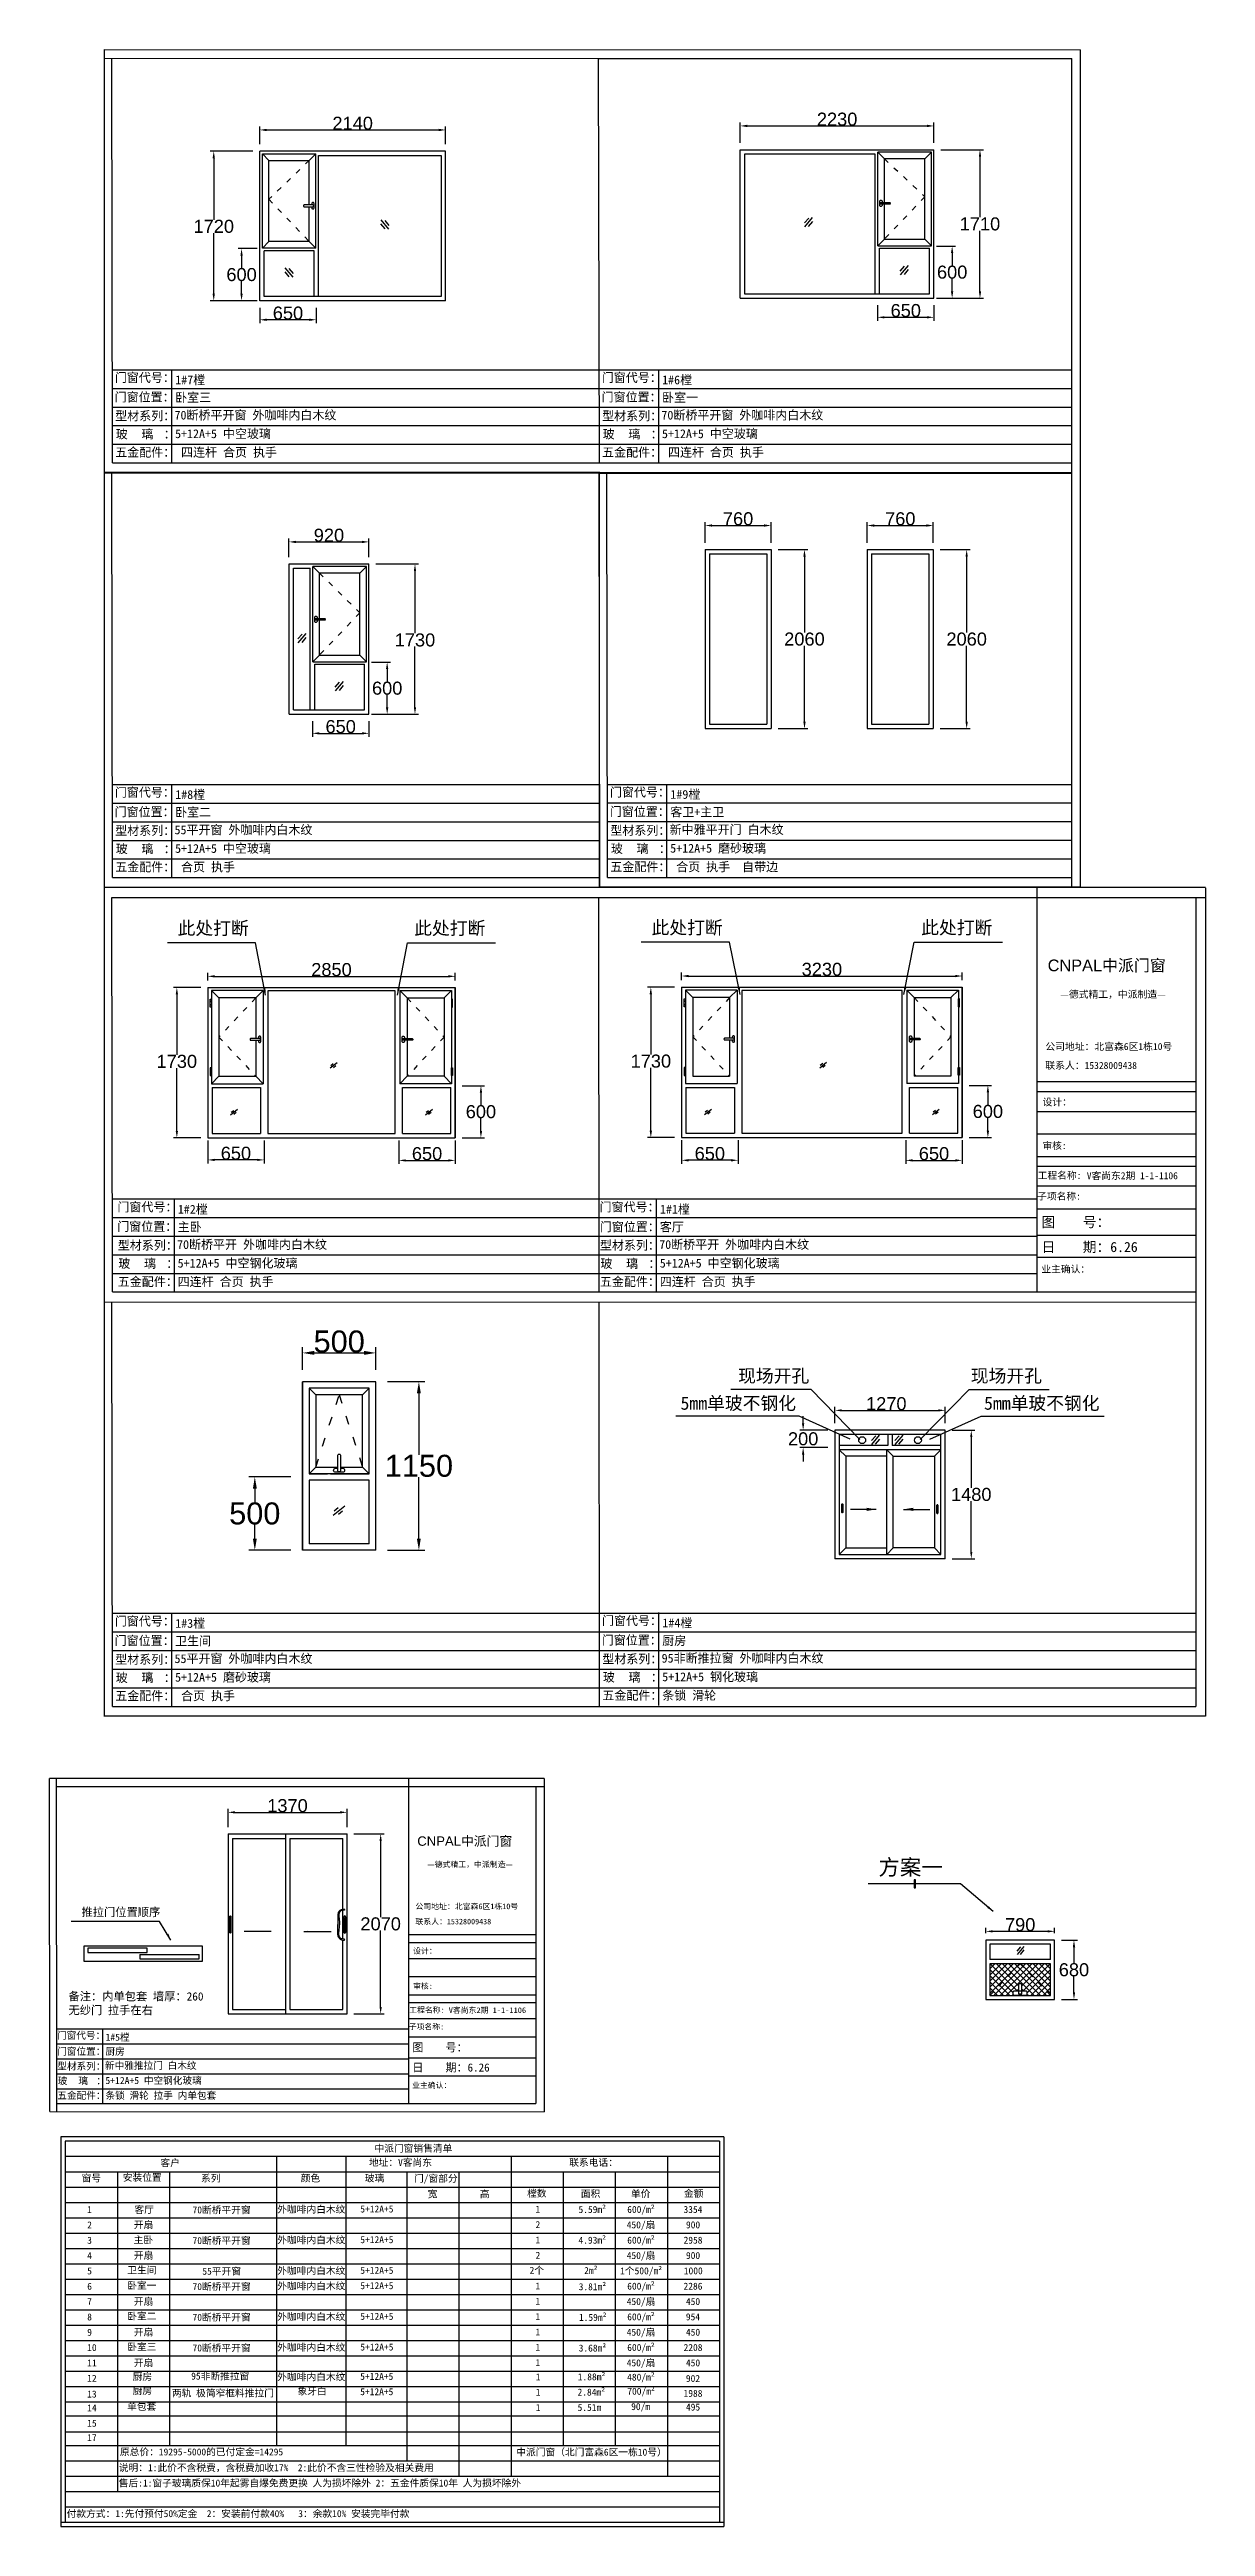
# Model space of a CAD drawing. Header units: inches. Extents: x -138455 to 599497, y -747149 to 13167.
# Drawn here: x 156585 to 169890, y -21750 to 6750 of the extents above; entities that cross this region are included whole.
import ezdxf

# ---------------------------------------------------------------- set-up
doc = ezdxf.new("R2010")
doc.units = ezdxf.units.IN
doc.header["$MEASUREMENT"] = 0
doc.header["$PDMODE"] = 35
doc.header["$PDSIZE"] = -3
doc.linetypes.add('ACAD_ISO03W100', pattern=[30, 12, -18])
doc.layers.add('0 @ 1', color=7, linetype='Continuous')
doc.styles.add('Annotative', font='arialbd.ttf')
doc.styles.add('MtXpl_', font='')
doc.styles.add('MtXpl__1', font='')
doc.styles.get("Standard").update_dxf_attribs({"font": 'arial.ttf'})
doc.styles.get('MtXpl_').set_extended_font_data('SimSun')
doc.styles.get('MtXpl__1').set_extended_font_data('SimSun', bold=True)
doc.dimstyles.get("Standard").update_dxf_attribs({"dimtxt": 80, "dimasz": 70, "dimexe": 40, "dimexo": 80, "dimgap": 0, "dimtad": 1, "dimtih": 1, "dimtoh": 1, "dimdec": 0, "dimzin": 0, "dimdsep": 46, "dimtxsty": 'Standard', "dimcen": 0.09, "dimadec": 0, "dimazin": 0, "dimtfac": 1, "dimtdec": 0, "dimtofl": 0, "dimtmove": 0, "dimatfit": 3, "dimfxl": 0, "dimtolj": 1, "dimtzin": 0, "dimarcsym": 0})

msp = doc.modelspace()

# ---------------------------------------------------------------- texts
for s, height, style, p in [('1#7樘', 101.22, 'MtXpl__1', (158031.6, 2898.5)), ('1#6樘', 101.22, 'MtXpl__1', (163635.8, 2898.5)), ('70断桥平开窗 外咖啡内白木纹 ', 101.22, 'MtXpl__1', (158023.3, 2492.9)), ('卧室三', 101.22, 'MtXpl__1', (158030.2, 2695.4)), ('70断桥平开窗 外咖啡内白木纹 ', 101.22, 'MtXpl__1', (163627.5, 2492.9)), ('卧室一', 101.22, 'MtXpl__1', (163634.5, 2695.4)), ('5+12A+5 中空玻璃', 101.22, 'MtXpl__1', (158029.9, 2278.8)), ('5+12A+5 中空玻璃', 101.22, 'MtXpl__1', (163634.2, 2278.8)), (' 四连杆 合页 执手', 101.22, 'MtXpl__1', (158029.9, 2064.6)), (' 四连杆 合页 执手', 101.22, 'MtXpl__1', (163634.2, 2064.6)), ('1#8樘', 101.22, 'MtXpl__1', (158031.6, -1873.3)), ('卧室二', 101.22, 'MtXpl__1', (158030.2, -2076.4)), ('客卫+主卫', 101.22, 'MtXpl__1', (163729.3, -2074.3)), ('1#9樘', 101.22, 'MtXpl__1', (163730.6, -1871.2)), ('55平开窗 外咖啡内白木纹 ', 101.22, 'MtXpl__1', (158023.3, -2278.9)), ('新中雅平开门 白木纹 ', 101.22, 'MtXpl__1', (163722.3, -2276.8)), ('5+12A+5 中空玻璃', 101.22, 'MtXpl__1', (158029.9, -2493)), ('5+12A+5 磨砂玻璃', 101.22, 'MtXpl__1', (163729, -2490.9)), (' 合页 执手', 101.22, 'MtXpl__1', (158029.9, -2707.1)), (' 合页 执手  自带边', 101.22, 'MtXpl__1', (163729, -2705.1)), ('中派门窗', 134.36, 'MtXpl_', (168699.5, -3855.1)), ('—德式精工，中派制造—', 80.618, 'MtXpl_', (168219.2, -4161)), ('公司地址：北富森6区1栋10号', 80.618, 'MtXpl_', (168046.8, -4762)), ('联系人：15328009438', 80.618, 'MtXpl_', (168046.8, -4979.5)), ('设计：', 80.12, 'MtXpl_', (168014.5, -5400.7)), ('审核:', 80.12, 'MtXpl_', (168013, -5901.5)), ('工程名称:', 80.12, 'MtXpl_', (167958.4, -6244.5)), ('V客尚东2期 1-1-1106 ', 80.119, 'MtXpl_', (168523.9, -6248.1)), ('1#2樘', 101.22, 'MtXpl__1', (158061.1, -6645)), ('1#1樘', 101.22, 'MtXpl__1', (163610.5, -6645)), ('子项名称:', 80.12, 'MtXpl_', (167952.4, -6484.1)), ('主卧', 101.22, 'MtXpl__1', (158059.7, -6848.1)), ('客厅', 101.22, 'MtXpl__1', (163609.1, -6848.1)), ('图    号：', 116.09, 'MtXpl_', (168002.8, -6799.3)), ('70断桥平开 外咖啡内白木纹 ', 101.22, 'MtXpl__1', (158052.8, -7050.6)), ('70断桥平开 外咖啡内白木纹 ', 101.22, 'MtXpl__1', (163602.2, -7050.6)), ('日    期：6.26', 116.09, 'MtXpl_', (168002.8, -7086)), ('5+12A+5 中空钢化玻璃', 101.22, 'MtXpl__1', (158059.5, -7264.7)), ('四连杆 合页 执手', 101.22, 'MtXpl__1', (158059.5, -7478.9)), ('5+12A+5 中空钢化玻璃', 101.22, 'MtXpl__1', (163608.9, -7264.7)), ('四连杆 合页 执手', 101.22, 'MtXpl__1', (163608.9, -7478.9)), ('业主确认：', 80.12, 'MtXpl_', (168000.3, -7322.5)), ('1#3樘', 101.22, 'MtXpl__1', (158031.6, -11409.7)), ('1#4樘', 101.22, 'MtXpl__1', (163638.4, -11404.7)), ('卫生间', 101.22, 'MtXpl__1', (158030.2, -11612.8)), ('厨房', 101.22, 'MtXpl__1', (163637, -11607.8)), ('55平开窗 外咖啡内白木纹 ', 101.22, 'MtXpl__1', (158023.3, -11815.3)), ('5+12A+5 磨砂玻璃', 101.22, 'MtXpl__1', (158029.9, -12029.4)), ('95非断推拉窗 外咖啡内白木纹 ', 101.22, 'MtXpl__1', (163630.1, -11810.3)), ('5+12A+5 钢化玻璃', 101.22, 'MtXpl__1', (163636.8, -12024.4)), (' 合页 执手', 101.22, 'MtXpl__1', (158029.9, -12243.5)), ('条锁 滑轮', 101.22, 'MtXpl__1', (163636.8, -12238.5)), ('中派门窗', 108.02, 'MtXpl_', (161320.6, -13918)), ('—德式精工，中派制造—', 64.811, 'MtXpl_', (160934.5, -14164)), ('联系人：15328009438', 64.811, 'MtXpl_', (160796, -14821.9)), ('公司地址：北富森6区1栋10号', 64.811, 'MtXpl_', (160796, -14647.1)), ('设计：', 64.41, 'MtXpl_', (160770, -15160.6)), ('审核:', 64.41, 'MtXpl_', (160768.8, -15563.2)), ('子项名称:', 64.41, 'MtXpl_', (160720, -16031.5)), ('工程名称:', 64.41, 'MtXpl_', (160724.9, -15838.9)), ('V客尚东2期 1-1-1106', 64.41, 'MtXpl_', (161179.5, -15841.8)), ('厨房', 81.37, 'MtXpl__1', (157228.3, -16324.2)), ('1#5樘', 81.37, 'MtXpl__1', (157229.4, -16160.9)), ('图    号：', 93.33, 'MtXpl_', (160760.6, -16285)), ('新中雅推拉门 白木纹 ', 81.374, 'MtXpl__1', (157222.8, -16487)), ('日    期：6.26', 93.328, 'MtXpl_', (160760.6, -16515.5)), ('5+12A+5 中空钢化玻璃', 81.374, 'MtXpl__1', (157228.1, -16659.1)), ('条锁 滑轮 拉手 内单包套', 81.374, 'MtXpl__1', (157228.1, -16831.3)), ('业主确认：', 64.41, 'MtXpl_', (160758.6, -16705.6))]:
    msp.add_text(s, height=height, dxfattribs=dict(style=style)).set_placement(p)
for height, p in [(134.36, (168073.6, -3855.1)), (108.02, (160817.5, -13918))]:
    msp.add_text('CNPAL', height=height).set_placement(p)
at = {"layer": '0 @ 1', "style": 'Annotative'}
for s, height, p in [('门窗代号：', 101.22, (157336.6, 2924.2)), ('门窗代号：', 101.22, (162940.8, 2924.2)), ('门窗位置：', 101.22, (157334.4, 2700.2)), ('型材系列：', 101.22, (157340.7, 2483.6)), ('门窗位置：', 101.22, (162938.6, 2700.2)), ('型材系列：', 101.22, (162945, 2483.6)), ('玻    璃   ：', 101.22, (157347.3, 2274.4)), ('玻    璃   ：', 101.22, (162951.6, 2274.4)), ('五金配件：', 101.22, (157341, 2065.1)), ('五金配件：', 101.22, (162945.2, 2065.1)), ('门窗位置：', 101.22, (157334.4, -2071.6)), ('门窗代号：', 101.22, (157336.6, -1847.5)), ('门窗位置：', 101.22, (163033.4, -2069.5)), ('门窗代号：', 101.22, (163035.6, -1845.5)), ('型材系列：', 101.22, (157340.7, -2288.2)), ('型材系列：', 101.22, (163039.8, -2286.1)), ('玻    璃   ：', 101.22, (157347.3, -2497.3)), ('玻    璃   ：', 101.22, (163046.4, -2495.3)), ('五金配件：', 101.22, (157341, -2706.7)), ('五金配件：', 101.22, (163040, -2704.6)), ('门窗代号：', 101.22, (157366.1, -6619.3)), ('门窗代号：', 101.22, (162915.5, -6619.3)), ('门窗位置：', 101.22, (157363.9, -6843.3)), ('门窗位置：', 101.22, (162918.2, -6846.9)), ('型材系列：', 101.22, (157370.3, -7059.9)), ('型材系列：', 101.22, (162919.7, -7059.9)), ('五金配件：', 101.22, (157370.5, -7478.4)), ('玻    璃   ：', 101.22, (157376.8, -7269.1)), ('五金配件：', 101.22, (162919.9, -7478.4)), ('玻    璃   ：', 101.22, (162926.2, -7269.1)), ('门窗代号：', 101.22, (157336.6, -11384)), ('门窗代号：', 101.22, (162943.4, -11379)), ('门窗位置：', 101.22, (157334.4, -11608)), ('门窗位置：', 101.22, (162941.2, -11603)), ('型材系列：', 101.22, (157340.7, -11824.6)), ('玻    璃   ：', 101.22, (157347.3, -12033.7)), ('型材系列：', 101.22, (162947.6, -11819.6)), ('玻    璃   ：', 101.22, (162954.1, -12028.7)), ('五金配件：', 101.22, (157341, -12243.1)), ('五金配件：', 101.22, (162947.8, -12238.1)), ('推拉门位置顺序', 95, (156952.6, -14728.5)), ('门窗代号：', 81.37, (156670.7, -16140.2)), ('门窗位置：', 81.37, (156672.9, -16323.2)), ('型材系列：', 81.37, (156674.1, -16494.5)), ('五金配件：', 81.37, (156674.2, -16830.9)), ('玻    璃   ：', 81.37, (156679.3, -16662.6))]:
    msp.add_text(s, height=height, dxfattribs=at).set_placement(p)
for s, width, insert, char_height, attachment_point in [('{\\fSimSun|b1|i0|c134|p2;此处打断}', 4396.385, (158059.3, -3284.5), 150, 1), ('{\\fSimSun|b1|i0|c134|p2;此处打断}', 4396.385, (161600.9, -3284.5), 150, 3), ('{\\fSimSun|b1|i0|c134|p2;此处打断}', 4396.385, (163514.5, -3277.8), 150, 1), ('{\\fSimSun|b1|i0|c134|p2;此处打断}', 4396.385, (167436.1, -3277.8), 150, 3), ('{\\fSimSun|b1|i0|c134|p2;现场开孔}', 4396.385, (164510.4, -8435.1), 150, 1), ('{\\fSimSun|b1|i0|c134|p2;现场开孔}', 4396.385, (168007.4, -8435.1), 150, 3), ('{\\fSimSun|b1|i0|c134|p2;5mm单玻不钢化}', 4396.385, (163847.5, -8750.6), 150, 1), ('{\\fSimSun|b1|i0|c134|p2;5mm单玻不钢化}', 4396.385, (168670.3, -8750.6), 150, 3), ('{\\fSimSun|b1|i0|c134|p2;方案一}', 810.181, (166125.7, -14074.1), 180.693, 1), ('{\\fSimSun|b1|i0|c134|p2;备注：内单包套 墙厚：260\\P无纱门 拉手在右}', 1645.45, (156802.6, -15603.4), 95, 1), ('{\\fSimSun|b1|i0|c134|p2;中派门窗销售清单}', 1381.442, (160325.1, -17359), 80, 1), ('{\\fSimSun|b1|i0|c134|p2;客户}', 485.592, (157861.5, -17525.7), 80, 1), ('{\\fSimSun|b1|i0|c134|p2;地址：V客尚东}', 1564.514, (160260.9, -17521.4), 80, 1), ('{\\fSimSun|b1|i0|c134|p2;联系电话：}', 603.897, (162566.5, -17521.7), 80, 1), ('{\\fSimSun|b1|i0|c134|p2;窗号}', 485.592, (156954, -17701.4), 80, 1), ('{\\fSimSun|b1|i0|c134|p2;安装位置}', 485.592, (157427.8, -17694.3), 80, 1), ('{\\fSimSun|b1|i0|c134|p2;系列}', 485.592, (158328.7, -17703.6), 80, 1), ('{\\fSimSun|b1|i0|c134|p2;颜色}', 485.592, (159475.8, -17701.7), 80, 1), ('{\\fSimSun|b1|i0|c134|p2;玻璃}', 485.592, (160213.3, -17701.7), 80, 1), ('{\\fSimSun|b1|i0|c134|p2;门/窗部分}', 603.897, (160779.6, -17705.6), 80, 1), ('{\\fSimSun|b1|i0|c134|p2;宽}', 603.897, (160938.1, -17884.4), 80, 1), ('{\\fSimSun|b1|i0|c134|p2;高}', 603.897, (161538.1, -17884.4), 80, 1), ('{\\fSimSun|b1|i0|c134|p2;樘数}', 603.897, (162081.4, -17877.3), 80, 1), ('{\\fSimSun|b1|i0|c134|p2;面积}', 603.897, (162699.9, -17881.2), 80, 1), ('{\\fSimSun|b1|i0|c134|p2;单价}', 603.897, (163277.6, -17881.2), 80, 1), ('{\\fSimSun|b1|i0|c134|p2;金额}', 603.897, (163886.3, -17878.4), 80, 1), ('{\\fSimSun|b1|i0|c134|p2;1}', 485.592, (157018.3, -18063.7), 80, 1), ('{\\fSimSun|b1|i0|c134|p2;开扇}', 753.781, (157555.6, -18238.3), 80, 1), ('\\pi352.63321;{\\fSimSun|b1|i0|c134|p2;客厅}', 921.091, (157209.8, -18064.3), 80, 1), ('\\pi127.35849;{\\fSimSun|b1|i0|c134|p2;70断桥平开窗}', 921.091, (158103.6, -18067.5), 80, 1), ('\\pi30.08944;{\\fSimSun|b1|i0|c134|p2;外咖啡内白木纹}', 840.838, (159175.7, -18060.6), 80, 1), ('{\\fSimSun|b1|i0|c134|p2;5+12A+5}', 753.781, (160162.1, -18057.1), 80, 1), ('{\\fSimSun|b1|i0|c134|p2;2}', 753.781, (162178.8, -18236.7), 80, 1), ('{\\fSimSun|b1|i0|c134|p2;1}', 753.781, (162178.8, -18060.2), 80, 1), ('{\\fSimSun|b1|i0|c134|p2;5.59m²}', 753.781, (162673.2, -18062.6), 80, 1), ('\\pi214.91247;{\\fSimSun|b1|i0|c134|p2;450/扇}', 753.781, (163013.3, -18239.1), 80, 1), ('\\pi220.62676;{\\fSimSun|b1|i0|c134|p2;600/m²}', 753.781, (163013.3, -18062.6), 80, 1), ('\\pi268.31907;{\\fSimSun|b1|i0|c134|p2;3354}', 753.781, (163613.3, -18062.6), 80, 1), ('{\\fSimSun|b1|i0|c134|p2;3}', 485.592, (157018.3, -18416.7), 80, 1), ('{\\fSimSun|b1|i0|c134|p2;2}', 485.592, (157018.3, -18240.2), 80, 1), ('\\pi354.17168;{\\fSimSun|b1|i0|c134|p2;主卧}', 921.091, (157198.4, -18411.8), 80, 1), ('\\pi127.35849;{\\fSimSun|b1|i0|c134|p2;70断桥平开窗}', 921.091, (158103.6, -18420.5), 80, 1), ('\\pi30.08944;{\\fSimSun|b1|i0|c134|p2;外咖啡内白木纹}', 840.838, (159175.7, -18413.5), 80, 1), ('{\\fSimSun|b1|i0|c134|p2;5+12A+5}', 753.781, (160162.1, -18410), 80, 1), ('{\\fSimSun|b1|i0|c134|p2;1}', 753.781, (162178.8, -18413.2), 80, 1), ('{\\fSimSun|b1|i0|c134|p2;4.93m²}', 753.781, (162673.2, -18415.5), 80, 1), ('\\pi220.62676;{\\fSimSun|b1|i0|c134|p2;600/m²}', 753.781, (163013.3, -18415.5), 80, 1), ('\\pi269.19819;{\\fSimSun|b1|i0|c134|p2;2958}', 753.781, (163613.3, -18415.5), 80, 1), ('\\pi296.89049;{\\fSimSun|b1|i0|c134|p2;900}', 753.781, (163613.3, -18239.1), 80, 1), ('{\\fSimSun|b1|i0|c134|p2;4}', 485.592, (157018.3, -18593.1), 80, 1), ('{\\fSimSun|b1|i0|c134|p2;5}', 485.592, (157018.3, -18769.6), 80, 1), ('{\\fSimSun|b1|i0|c134|p2;卫生间}', 921.091, (157479.4, -18760.1), 80, 1), ('{\\fSimSun|b1|i0|c134|p2;开扇}', 753.781, (157555.6, -18591.2), 80, 1), ('\\pi240.10574;{\\fSimSun|b1|i0|c134|p2;55平开窗}', 921.091, (158103.6, -18773.4), 80, 1), ('\\pi30.08944;{\\fSimSun|b1|i0|c134|p2;外咖啡内白木纹}', 840.838, (159175.7, -18766.5), 80, 1), ('{\\fSimSun|b1|i0|c134|p2;5+12A+5}', 753.781, (160162.1, -18762.9), 80, 1), ('{\\fSimSun|b1|i0|c134|p2;2个}', 753.781, (162110.2, -18762.1), 80, 1), ('{\\fSimSun|b1|i0|c134|p2;2}', 753.781, (162178.8, -18589.7), 80, 1), ('{\\fSimSun|b1|i0|c134|p2;2m²}', 753.781, (162738.6, -18764.7), 80, 1), ('\\pi139.0883;{\\fSimSun|b1|i0|c134|p2;1个500/m²}', 753.781, (163013.3, -18768.5), 80, 1), ('\\pi214.91247;{\\fSimSun|b1|i0|c134|p2;450/扇}', 753.781, (163013.3, -18592), 80, 1), ('\\pi272.05533;{\\fSimSun|b1|i0|c134|p2;1000}', 753.781, (163613.3, -18768.5), 80, 1), ('\\pi296.89049;{\\fSimSun|b1|i0|c134|p2;900}', 753.781, (163613.3, -18592), 80, 1), ('{\\fSimSun|b1|i0|c134|p2;6}', 485.592, (157018.3, -18946.1), 80, 1), ('{\\fSimSun|b1|i0|c134|p2;卧室一}', 921.091, (157479.4, -18936.6), 80, 1), ('\\pi127.35849;{\\fSimSun|b1|i0|c134|p2;70断桥平开窗}', 921.091, (158103.6, -18949.9), 80, 1), ('\\pi30.08944;{\\fSimSun|b1|i0|c134|p2;外咖啡内白木纹}', 840.838, (159175.7, -18942.9), 80, 1), ('{\\fSimSun|b1|i0|c134|p2;5+12A+5}', 753.781, (160162.1, -18939.4), 80, 1), ('{\\fSimSun|b1|i0|c134|p2;1}', 753.781, (162178.8, -18942.6), 80, 1), ('\\pi221.2861;{\\fSimSun|b1|i0|c134|p2;3.81m²}', 753.781, (162454.1, -18951.2), 80, 1), ('\\pi220.62676;{\\fSimSun|b1|i0|c134|p2;600/m²}', 753.781, (163013.3, -18944.9), 80, 1), ('\\pi268.97841;{\\fSimSun|b1|i0|c134|p2;2286}', 753.781, (163613.3, -18944.9), 80, 1), ('{\\fSimSun|b1|i0|c134|p2;8}', 485.592, (157018.3, -19299), 80, 1), ('{\\fSimSun|b1|i0|c134|p2;7}', 485.592, (157018.3, -19122.5), 80, 1), ('{\\fSimSun|b1|i0|c134|p2;卧室二}', 921.091, (157479.4, -19289.5), 80, 1), ('{\\fSimSun|b1|i0|c134|p2;开扇}', 753.781, (157555.6, -19120.6), 80, 1), ('\\pi127.35849;{\\fSimSun|b1|i0|c134|p2;70断桥平开窗}', 921.091, (158103.6, -19302.8), 80, 1), ('\\pi30.08944;{\\fSimSun|b1|i0|c134|p2;外咖啡内白木纹}', 840.838, (159175.7, -19295.9), 80, 1), ('{\\fSimSun|b1|i0|c134|p2;5+12A+5}', 753.781, (160162.1, -19292.3), 80, 1), ('{\\fSimSun|b1|i0|c134|p2;1}', 753.781, (162178.8, -19119.1), 80, 1), ('{\\fSimSun|b1|i0|c134|p2;1}', 753.781, (162178.8, -19295.5), 80, 1), ('\\pi223.92346;{\\fSimSun|b1|i0|c134|p2;1.59m²}', 753.781, (162454.1, -19304.1), 80, 1), ('\\pi214.91247;{\\fSimSun|b1|i0|c134|p2;450/扇}', 753.781, (163013.3, -19121.4), 80, 1), ('\\pi220.62676;{\\fSimSun|b1|i0|c134|p2;600/m²}', 753.781, (163013.3, -19297.9), 80, 1), ('\\pi296.45093;{\\fSimSun|b1|i0|c134|p2;450}', 753.781, (163613.3, -19121.4), 80, 1), ('\\pi295.79159;{\\fSimSun|b1|i0|c134|p2;954}', 753.781, (163613.3, -19297.9), 80, 1), ('{\\fSimSun|b1|i0|c134|p2;9}', 485.592, (157018.3, -19475.5), 80, 1), ('{\\fSimSun|b1|i0|c134|p2;10}', 485.592, (157018.3, -19652), 80, 1), ('{\\fSimSun|b1|i0|c134|p2;卧室三}', 921.091, (157479.4, -19642.4), 80, 1), ('{\\fSimSun|b1|i0|c134|p2;开扇}', 753.781, (157555.6, -19473.6), 80, 1), ('\\pi127.35849;{\\fSimSun|b1|i0|c134|p2;70断桥平开窗}', 921.091, (158103.6, -19655.8), 80, 1), ('\\pi30.08944;{\\fSimSun|b1|i0|c134|p2;外咖啡内白木纹}', 840.838, (159175.7, -19648.8), 80, 1), ('{\\fSimSun|b1|i0|c134|p2;5+12A+5}', 753.781, (160162.1, -19645.3), 80, 1), ('{\\fSimSun|b1|i0|c134|p2;1}', 753.781, (162178.8, -19472), 80, 1), ('{\\fSimSun|b1|i0|c134|p2;1}', 753.781, (162178.8, -19648.5), 80, 1), ('\\pi221.2861;{\\fSimSun|b1|i0|c134|p2;3.68m²}', 753.781, (162454.1, -19657.1), 80, 1), ('\\pi214.91247;{\\fSimSun|b1|i0|c134|p2;450/扇}', 753.781, (163013.3, -19474.4), 80, 1), ('\\pi220.62676;{\\fSimSun|b1|i0|c134|p2;600/m²}', 753.781, (163013.3, -19650.8), 80, 1), ('\\pi269.19819;{\\fSimSun|b1|i0|c134|p2;2208}', 753.781, (163613.3, -19650.8), 80, 1), ('\\pi296.45093;{\\fSimSun|b1|i0|c134|p2;450}', 753.781, (163613.3, -19474.4), 80, 1), ('{\\fSimSun|b1|i0|c134|p2;11}', 485.592, (157018.3, -19828.4), 80, 1), ('{\\fSimSun|b1|i0|c134|p2;开扇}', 753.781, (157555.6, -19826.5), 80, 1), ('{\\fSimSun|b1|i0|c134|p2;1}', 753.781, (162178.8, -19825), 80, 1), ('\\pi214.91247;{\\fSimSun|b1|i0|c134|p2;450/扇}', 753.781, (163013.3, -19827.3), 80, 1), ('\\pi296.45093;{\\fSimSun|b1|i0|c134|p2;450}', 753.781, (163613.3, -19827.3), 80, 1), ('{\\fSimSun|b1|i0|c134|p2;12}', 485.592, (157018.3, -20004.7), 80, 1), ('{\\fSimSun|b1|i0|c134|p2;13}', 485.592, (157018.3, -20186.4), 80, 1), ('\\pi354.39146;{\\fSimSun|b1|i0|c134|p2;厨房}', 921.091, (157187.7, -19985.3), 80, 1), ('\\pi354.39146;{\\fSimSun|b1|i0|c134|p2;厨房}', 921.091, (157187.7, -20148.1), 80, 1), ('{\\fSimSun|b1|i0|c134|p2;两轨 极简窄框料推拉门}', 1238.218, (157993.3, -20175), 80, 1), ('{\\fSimSun|b1|i0|c134|p2;95非断推拉窗}', 753.781, (158215, -19979.6), 80, 1), ('\\pi30.08944;{\\fSimSun|b1|i0|c134|p2;外咖啡内白木纹}', 840.838, (159175.7, -19989.5), 80, 1), ('\\pi263.0568;{\\fSimSun|b1|i0|c134|p2;象牙白}', 840.838, (159175.7, -20152.3), 80, 1), ('{\\fSimSun|b1|i0|c134|p2;5+12A+5}', 753.781, (160160.8, -19982.8), 80, 1), ('{\\fSimSun|b1|i0|c134|p2;5+12A+5}', 753.781, (160160.8, -20159.3), 80, 1), ('{\\fSimSun|b1|i0|c134|p2;1}', 753.781, (162182, -19989.1), 80, 1), ('{\\fSimSun|b1|i0|c134|p2;1}', 753.781, (162182, -20165.6), 80, 1), ('\\pi220.8464;{\\fSimSun|b1|i0|c134|p2;2.84m²}', 753.781, (162441.3, -20164.3), 80, 1), ('\\pi223.92346;{\\fSimSun|b1|i0|c134|p2;1.88m²}', 753.781, (162441.3, -19987.8), 80, 1), ('\\pi219.96742;{\\fSimSun|b1|i0|c134|p2;480/m²}', 753.781, (163013.3, -19991.5), 80, 1), ('\\pi221.50588;{\\fSimSun|b1|i0|c134|p2;700/m²}', 753.781, (163013.3, -20154.3), 80, 1), ('\\pi272.27511;{\\fSimSun|b1|i0|c134|p2;1988}', 753.781, (163610.1, -20178.3), 80, 1), ('\\pi297.54984;{\\fSimSun|b1|i0|c134|p2;902}', 753.781, (163611.7, -20007.6), 80, 1), ('{\\fSimSun|b1|i0|c134|p2;14}', 485.592, (157018.3, -20345.6), 80, 1), ('{\\fSimSun|b1|i0|c134|p2;单包套}', 753.781, (157477.6, -20330), 80, 1), ('{\\fSimSun|b1|i0|c134|p2;1}', 753.781, (162182, -20342.1), 80, 1), ('\\pi221.2864;{\\fSimSun|b1|i0|c134|p2;5.51m}', 753.781, (162441.3, -20340.7), 80, 1), ('\\pi265.90148;{\\fSimSun|b1|i0|c134|p2;90/m}', 753.781, (163013.3, -20330.8), 80, 1), ('\\pi296.89049;{\\fSimSun|b1|i0|c134|p2;495}', 753.781, (163613.3, -20336.1), 80, 1), ('{\\fSimSun|b1|i0|c134|p2;15}', 485.592, (157018.3, -20522.1), 80, 1), ('{\\fSimSun|b1|i0|c134|p2;17}', 485.592, (157018.3, -20688), 80, 1), ('{\\fSimSun|b1|i0|c134|p2;说明：1:此价不含税费，含税费加收17%  2:此价不含三性检验及相关费用}', 3920.385, (157381.6, -21033.8), 80, 1), ('{\\fSimSun|b1|i0|c134|p2;原总价：19295-5000的已付定金=14295}', 2423.77, (157395, -20852.1), 80, 1), ('{\\fSimSun|b1|i0|c134|p2;中派门窗（北门富森6区一栋10号）}', 1756.126, (161957.3, -20854.5), 80, 1), ('{\\fSimSun|b1|i0|c134|p2;售后:1:窗子玻璃质保10年起雾自爆免费更换 人为损坏除外 2：五金件质保10年 人为损坏除外  }', 6510.182, (157381.6, -21210.3), 80, 1), ('{\\fSimSun|b1|i0|c134|p2;付款方式：1:先付预付50%定金  2：安装前付款40%   3：余款10% 安装完毕付款}', 6510.182, (156781.6, -21562.3), 80, 1)]:
    msp.add_mtext_dynamic_manual_height_columns(s, width=width, gutter_width=903.5, heights=[0], dxfattribs=dict(at, insert=insert, char_height=char_height, attachment_point=attachment_point))

# ---------------------------------------------------------------- blocks, each defined once
blk = doc.blocks.new('23zdsa')
for p, q in [((141281, -2940), (141266, -2940)), ((141266, -2940), (141266, -3030)), ((141281, -2960), (141266, -2960)), ((141281, -2965), (141266, -2965)), ((141266, -3005), (141281, -3005)), ((141266, -3010), (141281, -3010)), ((141266, -3030), (141281, -3030)), ((141281, -3030), (141281, -2940))]:
    blk.add_line(p, q)
blk = doc.blocks.new('dzcs')
blk.add_lwpolyline([(142096, -3328), (142196, -3328, 0.414214), (142206, -3318), (142206, -3318, 0.414214), (142196, -3308), (142096, -3308, 0.414214), (142086, -3318), (142086, -3318, 0.414214)], format="xyb", close=True)
blk.add_lwpolyline([(142182, -3328), (142182, -3342, 0.414214), (142196, -3355), (142196, -3355, 0.414214), (142209, -3342), (142209, -3294, 0.414214), (142196, -3280), (142196, -3280, 0.414214), (142182, -3294), (142182, -3308)], format="xyb")
blk = doc.blocks.new('*D501')
at = {"color": 0, "lineweight": -2, "transparency": 16777216}
for p, q in [((158405, -5802), (158405, -6066)), ((159055, -5802), (159055, -6066)), ((158975, -6026), (158485, -6026))]:
    blk.add_line(p, q, dxfattribs=at)
at = {"color": 0, "transparency": 16777216}
for points in [[(158485, -6013), (158485, -6039), (158405, -6026)], [(158975, -6013), (158975, -6039), (159055, -6026)]]:
    blk.add_solid(points, dxfattribs=at)
at = {"layer": 'Defpoints', "color": 0, "transparency": 16777216}
for p in [(158405, -5722), (159055, -5722), (158405, -6026)]:
    blk.add_point(p, dxfattribs=at)
at = {"color": 0, "transparency": 16777216, "insert": (158730, -5950), "char_height": 150, "attachment_point": 5}
blk.add_mtext('\\A1;650', dxfattribs=at)
blk = doc.blocks.new('*D502')
at = {"color": 0, "lineweight": -2, "transparency": 16777216}
for p, q in [((160605, -5802), (160605, -6072)), ((161255, -5802), (161255, -6072)), ((160685, -6032), (161175, -6032))]:
    blk.add_line(p, q, dxfattribs=at)
at = {"color": 0, "transparency": 16777216}
for points in [[(160685, -6019), (160685, -6045), (160605, -6032)], [(161175, -6019), (161175, -6045), (161255, -6032)]]:
    blk.add_solid(points, dxfattribs=at)
at = {"layer": 'Defpoints', "color": 0, "transparency": 16777216}
for p in [(160605, -5722), (161255, -5722), (161255, -6032)]:
    blk.add_point(p, dxfattribs=at)
at = {"color": 0, "transparency": 16777216, "insert": (160930, -5955), "char_height": 150, "attachment_point": 5}
blk.add_mtext('\\A1;650', dxfattribs=at)
blk = doc.blocks.new('*D503')
at = {"color": 0, "lineweight": -2, "transparency": 16777216}
for p, q in [((158405, -3962), (158405, -3874)), ((158485, -3914), (161175, -3914)), ((161255, -3962), (161255, -3874))]:
    blk.add_line(p, q, dxfattribs=at)
at = {"color": 0, "transparency": 16777216}
for points in [[(158485, -3900), (158485, -3927), (158405, -3914)], [(161175, -3900), (161175, -3927), (161255, -3914)]]:
    blk.add_solid(points, dxfattribs=at)
at = {"layer": 'Defpoints', "color": 0, "transparency": 16777216}
for p in [(161255, -3914), (158405, -4042), (161255, -4042)]:
    blk.add_point(p, dxfattribs=at)
at = {"color": 0, "transparency": 16777216, "insert": (159830, -3837), "char_height": 150, "attachment_point": 5}
blk.add_mtext('\\A1;2850', dxfattribs=at)
blk = doc.blocks.new('*D504')
at = {"color": 0, "lineweight": -2, "transparency": 16777216}
for p, q in [((158325, -4042), (158010, -4042)), ((158050, -4122), (158050, -4816)), ((158050, -5692), (158050, -4969)), ((158325, -5772), (158010, -5772))]:
    blk.add_line(p, q, dxfattribs=at)
at = {"color": 0, "transparency": 16777216}
for points in [[(158037, -4122), (158064, -4122), (158050, -4042)], [(158037, -5692), (158064, -5692), (158050, -5772)]]:
    blk.add_solid(points, dxfattribs=at)
at = {"layer": 'Defpoints', "color": 0, "transparency": 16777216}
for p in [(158405, -4042), (158050, -5772), (158405, -5772)]:
    blk.add_point(p, dxfattribs=at)
at = {"color": 0, "transparency": 16777216, "insert": (158050, -4893), "char_height": 150, "attachment_point": 5}
blk.add_mtext('\\A1;1730', dxfattribs=at)
blk = doc.blocks.new('*D505')
at = {"color": 0, "lineweight": -2, "transparency": 16777216}
for p, q in [((161335, -5172), (161590, -5172)), ((161550, -5252), (161550, -5395)), ((161550, -5692), (161550, -5548)), ((161335, -5772), (161590, -5772))]:
    blk.add_line(p, q, dxfattribs=at)
at = {"color": 0, "transparency": 16777216}
for points in [[(161537, -5252), (161564, -5252), (161550, -5172)], [(161537, -5692), (161564, -5692), (161550, -5772)]]:
    blk.add_solid(points, dxfattribs=at)
at = {"layer": 'Defpoints', "color": 0, "transparency": 16777216}
for p in [(161255, -5172), (161255, -5772), (161550, -5772)]:
    blk.add_point(p, dxfattribs=at)
at = {"color": 0, "transparency": 16777216, "insert": (161550, -5472), "char_height": 150, "attachment_point": 5}
blk.add_mtext('\\A1;600', dxfattribs=at)
blk = doc.blocks.new('*D506')
at = {"color": 0, "lineweight": -2, "transparency": 16777216}
for p, q in [((163860, -5799), (163860, -6070)), ((164510, -5799), (164510, -6070)), ((164430, -6030), (163940, -6030))]:
    blk.add_line(p, q, dxfattribs=at)
at = {"color": 0, "transparency": 16777216}
for points in [[(163940, -6017), (163940, -6044), (163860, -6030)], [(164430, -6017), (164430, -6044), (164510, -6030)]]:
    blk.add_solid(points, dxfattribs=at)
at = {"layer": 'Defpoints', "color": 0, "transparency": 16777216}
for p in [(163860, -5719), (164510, -5719), (163860, -6030)]:
    blk.add_point(p, dxfattribs=at)
at = {"color": 0, "transparency": 16777216, "insert": (164185, -5954), "char_height": 150, "attachment_point": 5}
blk.add_mtext('\\A1;650', dxfattribs=at)
blk = doc.blocks.new('*D507')
at = {"color": 0, "lineweight": -2, "transparency": 16777216}
for p, q in [((166440, -5799), (166440, -6071)), ((167090, -5799), (167090, -6071)), ((166520, -6031), (167010, -6031))]:
    blk.add_line(p, q, dxfattribs=at)
at = {"color": 0, "transparency": 16777216}
for points in [[(166520, -6018), (166520, -6045), (166440, -6031)], [(167010, -6018), (167010, -6045), (167090, -6031)]]:
    blk.add_solid(points, dxfattribs=at)
at = {"layer": 'Defpoints', "color": 0, "transparency": 16777216}
for p in [(166440, -5719), (167090, -5719), (167090, -6031)]:
    blk.add_point(p, dxfattribs=at)
at = {"color": 0, "transparency": 16777216, "insert": (166765, -5955), "char_height": 150, "attachment_point": 5}
blk.add_mtext('\\A1;650', dxfattribs=at)
blk = doc.blocks.new('*D508')
at = {"color": 0, "lineweight": -2, "transparency": 16777216}
for p, q in [((163860, -3959), (163860, -3870)), ((163940, -3910), (167010, -3910)), ((167090, -3959), (167090, -3870))]:
    blk.add_line(p, q, dxfattribs=at)
at = {"color": 0, "transparency": 16777216}
for points in [[(163940, -3897), (163940, -3924), (163860, -3910)], [(167010, -3897), (167010, -3924), (167090, -3910)]]:
    blk.add_solid(points, dxfattribs=at)
at = {"layer": 'Defpoints', "color": 0, "transparency": 16777216}
for p in [(167090, -3910), (163860, -4039), (167090, -4039)]:
    blk.add_point(p, dxfattribs=at)
at = {"color": 0, "transparency": 16777216, "insert": (165475, -3834), "char_height": 150, "attachment_point": 5}
blk.add_mtext('\\A1;3230', dxfattribs=at)
blk = doc.blocks.new('*D509')
at = {"color": 0, "lineweight": -2, "transparency": 16777216}
for p, q in [((163780, -4039), (163466, -4039)), ((163506, -4119), (163506, -4813)), ((163506, -5689), (163506, -4966)), ((163780, -5769), (163466, -5769))]:
    blk.add_line(p, q, dxfattribs=at)
at = {"color": 0, "transparency": 16777216}
for points in [[(163492, -4119), (163519, -4119), (163506, -4039)], [(163492, -5689), (163519, -5689), (163506, -5769)]]:
    blk.add_solid(points, dxfattribs=at)
at = {"layer": 'Defpoints', "color": 0, "transparency": 16777216}
for p in [(163860, -4039), (163506, -5769), (163860, -5769)]:
    blk.add_point(p, dxfattribs=at)
at = {"color": 0, "transparency": 16777216, "insert": (163506, -4890), "char_height": 150, "attachment_point": 5}
blk.add_mtext('\\A1;1730', dxfattribs=at)
blk = doc.blocks.new('*D510')
at = {"color": 0, "lineweight": -2, "transparency": 16777216}
for p, q in [((167170, -5169), (167425, -5169)), ((167385, -5249), (167385, -5392)), ((167385, -5689), (167385, -5545)), ((167170, -5769), (167425, -5769))]:
    blk.add_line(p, q, dxfattribs=at)
at = {"color": 0, "transparency": 16777216}
for points in [[(167372, -5249), (167399, -5249), (167385, -5169)], [(167372, -5689), (167399, -5689), (167385, -5769)]]:
    blk.add_solid(points, dxfattribs=at)
at = {"layer": 'Defpoints', "color": 0, "transparency": 16777216}
for p in [(167090, -5169), (167090, -5769), (167385, -5769)]:
    blk.add_point(p, dxfattribs=at)
at = {"color": 0, "transparency": 16777216, "insert": (167385, -5469), "char_height": 150, "attachment_point": 5}
blk.add_mtext('\\A1;600', dxfattribs=at)
blk = doc.blocks.new('*D524')
at = {"color": 0, "lineweight": -2, "transparency": 16777216}
for p, q in [((165624, -9056), (165624, -8868)), ((165704, -8908), (166814, -8908)), ((166894, -9056), (166894, -8868))]:
    blk.add_line(p, q, dxfattribs=at)
at = {"color": 0, "transparency": 16777216}
for points in [[(165704, -8895), (165704, -8921), (165624, -8908)], [(166814, -8895), (166814, -8921), (166894, -8908)]]:
    blk.add_solid(points, dxfattribs=at)
at = {"layer": 'Defpoints', "color": 0, "transparency": 16777216}
for p in [(166894, -8908), (165624, -9136), (166894, -9136)]:
    blk.add_point(p, dxfattribs=at)
at = {"color": 0, "transparency": 16777216, "insert": (166216, -8832), "char_height": 150, "attachment_point": 5}
blk.add_mtext('\\A1;1270', dxfattribs=at)
blk = doc.blocks.new('*D525')
at = {"color": 0, "lineweight": -2, "transparency": 16777216}
for p, q in [((165259, -9056), (165259, -8976)), ((165544, -9136), (165219, -9136)), ((165544, -9336), (165219, -9336)), ((165259, -9416), (165259, -9496))]:
    blk.add_line(p, q, dxfattribs=at)
at = {"color": 0, "transparency": 16777216}
for points in [[(165245, -9056), (165272, -9056), (165259, -9136)], [(165245, -9416), (165272, -9416), (165259, -9336)]]:
    blk.add_solid(points, dxfattribs=at)
at = {"layer": 'Defpoints', "color": 0, "transparency": 16777216}
for p in [(165259, -9136), (165624, -9136), (165624, -9336)]:
    blk.add_point(p, dxfattribs=at)
at = {"color": 0, "transparency": 16777216, "insert": (165259, -9236), "char_height": 150, "attachment_point": 5}
blk.add_mtext('\\A1;200', dxfattribs=at)
blk = doc.blocks.new('123as')
at = {"color": 0}
for p, q in [((90189, 51387), (90252, 51462)), ((90194, 51330), (90312, 51470)), ((90251, 51335), (90314, 51410))]:
    blk.add_line(p, q, dxfattribs=at)
blk = doc.blocks.new('*D526')
at = {"color": 0, "lineweight": -2, "transparency": 16777216}
for p, q in [((166974, -9136), (167234, -9136)), ((167194, -9216), (167194, -9800)), ((167194, -10536), (167194, -9953)), ((166974, -10616), (167234, -10616))]:
    blk.add_line(p, q, dxfattribs=at)
at = {"color": 0, "transparency": 16777216}
for points in [[(167181, -9216), (167207, -9216), (167194, -9136)], [(167181, -10536), (167207, -10536), (167194, -10616)]]:
    blk.add_solid(points, dxfattribs=at)
at = {"layer": 'Defpoints', "color": 0, "transparency": 16777216}
for p in [(166894, -9136), (166894, -10616), (167194, -10616)]:
    blk.add_point(p, dxfattribs=at)
at = {"color": 0, "transparency": 16777216, "insert": (167194, -9876), "char_height": 150, "attachment_point": 5}
blk.add_mtext('\\A1;1480', dxfattribs=at)
blk = doc.blocks.new('*D538')
at = {"color": 0, "lineweight": -2, "transparency": 16777216}
for p, q in [((168232, -15005), (168416, -15005)), ((168376, -15085), (168376, -15268)), ((168376, -15605), (168376, -15422)), ((168232, -15685), (168416, -15685))]:
    blk.add_line(p, q, dxfattribs=at)
at = {"color": 0, "transparency": 16777216}
for points in [[(168363, -15085), (168390, -15085), (168376, -15005)], [(168363, -15605), (168390, -15605), (168376, -15685)]]:
    blk.add_solid(points, dxfattribs=at)
at = {"layer": 'Defpoints', "color": 0, "transparency": 16777216}
for p in [(168152, -15005), (168152, -15685), (168376, -15685)]:
    blk.add_point(p, dxfattribs=at)
at = {"color": 0, "transparency": 16777216, "insert": (168376, -15345), "char_height": 150, "attachment_point": 5}
blk.add_mtext('\\A1;680', dxfattribs=at)
blk = doc.blocks.new('*D539')
at = {"color": 0, "lineweight": -2, "transparency": 16777216}
for p, q in [((167362, -14925), (167362, -14862)), ((167442, -14902), (168072, -14902)), ((168152, -14925), (168152, -14862))]:
    blk.add_line(p, q, dxfattribs=at)
at = {"color": 0, "transparency": 16777216}
for points in [[(167442, -14889), (167442, -14916), (167362, -14902)], [(168072, -14889), (168072, -14916), (168152, -14902)]]:
    blk.add_solid(points, dxfattribs=at)
at = {"layer": 'Defpoints', "color": 0, "transparency": 16777216}
for p in [(167362, -15005), (168152, -14902), (168152, -15005)]:
    blk.add_point(p, dxfattribs=at)
at = {"color": 0, "transparency": 16777216, "insert": (167757, -14826), "char_height": 150, "attachment_point": 5}
blk.add_mtext('\\A1;790', dxfattribs=at)
blk = doc.blocks.new('*D555')
at = {"color": 0, "lineweight": -2, "transparency": 16777216}
for p, q in [((158639, -13702), (158639, -13493)), ((158719, -13533), (159929, -13533)), ((160009, -13702), (160009, -13493))]:
    blk.add_line(p, q, dxfattribs=at)
at = {"color": 0, "transparency": 16777216}
for points in [[(158719, -13520), (158719, -13546), (158639, -13533)], [(159929, -13520), (159929, -13546), (160009, -13533)]]:
    blk.add_solid(points, dxfattribs=at)
at = {"layer": 'Defpoints', "color": 0, "transparency": 16777216}
for p in [(160009, -13533), (158639, -13782), (160009, -13782)]:
    blk.add_point(p, dxfattribs=at)
at = {"color": 0, "transparency": 16777216, "insert": (159324, -13457), "char_height": 150, "attachment_point": 5}
blk.add_mtext('\\A1;1370', dxfattribs=at)
blk = doc.blocks.new('*D556')
at = {"color": 0, "lineweight": -2, "transparency": 16777216}
for p, q in [((160089, -13782), (160436, -13782)), ((160396, -13862), (160396, -14741)), ((160396, -15772), (160396, -14894)), ((160089, -15852), (160436, -15852))]:
    blk.add_line(p, q, dxfattribs=at)
at = {"color": 0, "transparency": 16777216}
for points in [[(160383, -13862), (160409, -13862), (160396, -13782)], [(160383, -15772), (160409, -15772), (160396, -15852)]]:
    blk.add_solid(points, dxfattribs=at)
at = {"layer": 'Defpoints', "color": 0, "transparency": 16777216}
for p in [(160009, -13782), (160009, -15852), (160396, -15852)]:
    blk.add_point(p, dxfattribs=at)
at = {"color": 0, "transparency": 16777216, "insert": (160396, -14817), "char_height": 150, "attachment_point": 5}
blk.add_mtext('\\A1;2070', dxfattribs=at)
blk = doc.blocks.new('123hhh')
for centre, radius, start, end in [((280724, -83285), 15, 176.7622, 183.2378), ((280706, -83231), 10, 16.4502, 30.1514), ((280706, -83339), 10, 329.8486, 343.5498)]:
    blk.add_arc(centre, radius, start, end)
for points, knots in [([(280692, -83211), (280689, -83211), (280685, -83210), (280685, -83215), (280690, -83217), (280696, -83217), (280704, -83219), (280711, -83226), (280713, -83239), (280712, -83254), (280711, -83268), (280709, -83277), (280709, -83282), (280709, -83284)], [0, 0, 0, 0, 6.082763, 8.582763, 11.318747, 19.461781, 26.725965, 36.438119, 46.233865, 64.642794, 80.276332, 88.205882, 94.390611, 94.390611, 94.390611, 94.390611]), ([(280692, -83359), (280689, -83359), (280685, -83360), (280685, -83355), (280690, -83353), (280696, -83353), (280704, -83351), (280711, -83344), (280713, -83331), (280712, -83316), (280711, -83302), (280709, -83293), (280709, -83288), (280709, -83286)], [0, 0, 0, 0, 6.082763, 8.582763, 11.318747, 19.461781, 26.725965, 36.438119, 46.233865, 64.642794, 80.276332, 88.205882, 94.390611, 94.390611, 94.390611, 94.390611]), ([(280715, -83226), (280712, -83222), (280707, -83214), (280697, -83212), (280692, -83211)], [0.93741, 0.93741, 0.93741, 0.93741, 13.606526, 29.417915, 29.417915, 29.417915, 29.417915]), ([(280716, -83229), (280716, -83230), (280717, -83234), (280717, -83249), (280717, -83266), (280717, -83280), (280717, -83285)], [1.197256, 1.197256, 1.197256, 1.197256, 5.358743, 14.155697, 44.084834, 57.684594, 57.684594, 57.684594, 57.684594]), ([(280716, -83341), (280716, -83340), (280717, -83336), (280717, -83321), (280717, -83304), (280717, -83290), (280717, -83285)], [1.197256, 1.197256, 1.197256, 1.197256, 5.358743, 14.155697, 44.084834, 57.684594, 57.684594, 57.684594, 57.684594]), ([(280715, -83344), (280712, -83348), (280707, -83356), (280697, -83358), (280692, -83359)], [0.93741, 0.93741, 0.93741, 0.93741, 13.606526, 29.417915, 29.417915, 29.417915, 29.417915])]:
    blk.add_open_spline(points, degree=3, knots=knots)
blk = doc.blocks.new('123asd')
at = {"color": 0}
for p, q in [((103883, 52210), (103883, 52390)), ((103888, 52225), (103888, 52375)), ((103893, 52400), (103893, 52400)), ((103893, 52380), (103893, 52380)), ((103893, 52220), (103893, 52220)), ((103893, 52200), (103893, 52200)), ((103898, 52375), (103898, 52225)), ((103903, 52390), (103903, 52210))]:
    blk.add_line(p, q, dxfattribs=at)
for centre, radius, start, end in [((103893, 52390), 10, 90, 180), ((103893, 52210), 10, 180, 270), ((103893, 52375), 5, 90, 180), ((103893, 52225), 5, 180, 270), ((103893, 52390), 10, 0, 90), ((103893, 52375), 5, 0, 90), ((103893, 52225), 5, 270, 0), ((103893, 52210), 10, 270, 0)]:
    blk.add_arc(centre, radius, start, end, dxfattribs=at)
blk = doc.blocks.new('*D557')
at = {"color": 0, "lineweight": -2, "transparency": 16777216}
for p, q in [((160294, -11916), (160294, -11760)), ((160374, -11800), (160714, -11800)), ((160794, -11916), (160794, -11760))]:
    blk.add_line(p, q, dxfattribs=at)
at = {"color": 0, "transparency": 16777216}
for points in [[(160374, -11786), (160374, -11813), (160294, -11800)], [(160714, -11786), (160714, -11813), (160794, -11800)]]:
    blk.add_solid(points, dxfattribs=at)
at = {"layer": 'Defpoints', "color": 0, "transparency": 16777216}
for p in [(160794, -11800), (160294, -11996), (160794, -11996)]:
    blk.add_point(p, dxfattribs=at)
at = {"color": 0, "transparency": 16777216, "insert": (160544, -11723), "char_height": 150, "attachment_point": 5}
blk.add_mtext('\\A1;500', dxfattribs=at)
blk = doc.blocks.new('*D559')
at = {"color": 0, "lineweight": -2, "transparency": 16777216}
for p, q in [((160214, -12646), (159928, -12646)), ((159968, -12726), (159968, -12820)), ((159968, -13066), (159968, -12973)), ((160214, -13146), (159928, -13146))]:
    blk.add_line(p, q, dxfattribs=at)
at = {"color": 0, "transparency": 16777216}
for points in [[(159955, -12726), (159982, -12726), (159968, -12646)], [(159955, -13066), (159982, -13066), (159968, -13146)]]:
    blk.add_solid(points, dxfattribs=at)
at = {"layer": 'Defpoints', "color": 0, "transparency": 16777216}
for p in [(160294, -12646), (159968, -13146), (160294, -13146)]:
    blk.add_point(p, dxfattribs=at)
at = {"color": 0, "transparency": 16777216, "insert": (159968, -12896), "char_height": 150, "attachment_point": 5}
blk.add_mtext('\\A1;500', dxfattribs=at)
blk = doc.blocks.new('*D558')
at = {"color": 0, "lineweight": -2, "transparency": 16777216}
for p, q in [((160874, -11996), (161128, -11996)), ((161088, -12076), (161088, -12495)), ((161088, -13066), (161088, -12648)), ((160874, -13146), (161128, -13146))]:
    blk.add_line(p, q, dxfattribs=at)
at = {"color": 0, "transparency": 16777216}
for points in [[(161074, -12076), (161101, -12076), (161088, -11996)], [(161074, -13066), (161101, -13066), (161088, -13146)]]:
    blk.add_solid(points, dxfattribs=at)
at = {"layer": 'Defpoints', "color": 0, "transparency": 16777216}
for p in [(160794, -11996), (160794, -13146), (161088, -13146)]:
    blk.add_point(p, dxfattribs=at)
at = {"color": 0, "transparency": 16777216, "insert": (161088, -12571), "char_height": 150, "attachment_point": 5}
blk.add_mtext('\\A1;1150', dxfattribs=at)
blk = doc.blocks.new('123z')
at = {"color": 0}
for points in [[(94078, 52755), (94078, 52755, 0.414214), (94088, 52765), (94088, 52845, 0.414214), (94078, 52855), (94078, 52855, 0.414214), (94068, 52845), (94068, 52765, 0.414214)], [(94078, 52775), (94078, 52775, 0.414214), (94083, 52780), (94083, 52830, 0.414214), (94078, 52835), (94078, 52835, 0.414214), (94073, 52830), (94073, 52780, 0.414214)]]:
    blk.add_lwpolyline(points, format="xyb", close=True, dxfattribs=at)
blk = doc.blocks.new('*D560')
at = {"color": 0, "lineweight": -2, "transparency": 16777216}
for p, q in [((164130, 1076), (164130, 1313)), ((164210, 1273), (164810, 1273)), ((164890, 1076), (164890, 1313))]:
    blk.add_line(p, q, dxfattribs=at)
at = {"color": 0, "transparency": 16777216}
for points in [[(164210, 1287), (164210, 1260), (164130, 1273)], [(164810, 1287), (164810, 1260), (164890, 1273)]]:
    blk.add_solid(points, dxfattribs=at)
at = {"layer": 'Defpoints', "color": 0, "transparency": 16777216}
for p in [(164890, 1273), (164130, 996), (164890, 996)]:
    blk.add_point(p, dxfattribs=at)
at = {"color": 0, "transparency": 16777216, "insert": (164510, 1350), "char_height": 150, "attachment_point": 5}
blk.add_mtext('\\A1;760', dxfattribs=at)
blk = doc.blocks.new('*D561')
at = {"color": 0, "lineweight": -2, "transparency": 16777216}
for p, q in [((164970, 996), (165314, 996)), ((165274, 916), (165274, 43)), ((165274, -984), (165274, -110)), ((164970, -1064), (165314, -1064))]:
    blk.add_line(p, q, dxfattribs=at)
at = {"color": 0, "transparency": 16777216}
for points in [[(165261, 916), (165288, 916), (165274, 996)], [(165261, -984), (165288, -984), (165274, -1064)]]:
    blk.add_solid(points, dxfattribs=at)
at = {"layer": 'Defpoints', "color": 0, "transparency": 16777216}
for p in [(164890, 996), (164890, -1064), (165274, -1064)]:
    blk.add_point(p, dxfattribs=at)
at = {"color": 0, "transparency": 16777216, "insert": (165274, -34), "char_height": 150, "attachment_point": 5}
blk.add_mtext('\\A1;2060', dxfattribs=at)
blk = doc.blocks.new('*D562')
at = {"color": 0, "lineweight": -2, "transparency": 16777216}
for p, q in [((165997, 1076), (165997, 1313)), ((166077, 1273), (166677, 1273)), ((166757, 1076), (166757, 1313))]:
    blk.add_line(p, q, dxfattribs=at)
at = {"color": 0, "transparency": 16777216}
for points in [[(166077, 1287), (166077, 1260), (165997, 1273)], [(166677, 1287), (166677, 1260), (166757, 1273)]]:
    blk.add_solid(points, dxfattribs=at)
at = {"layer": 'Defpoints', "color": 0, "transparency": 16777216}
for p in [(166757, 1273), (165997, 996), (166757, 996)]:
    blk.add_point(p, dxfattribs=at)
at = {"color": 0, "transparency": 16777216, "insert": (166377, 1350), "char_height": 150, "attachment_point": 5}
blk.add_mtext('\\A1;760', dxfattribs=at)
blk = doc.blocks.new('*D563')
at = {"color": 0, "lineweight": -2, "transparency": 16777216}
for p, q in [((166837, 996), (167181, 996)), ((167141, 916), (167141, 43)), ((167141, -984), (167141, -110)), ((166837, -1064), (167181, -1064))]:
    blk.add_line(p, q, dxfattribs=at)
at = {"color": 0, "transparency": 16777216}
for points in [[(167128, 916), (167154, 916), (167141, 996)], [(167128, -984), (167154, -984), (167141, -1064)]]:
    blk.add_solid(points, dxfattribs=at)
at = {"layer": 'Defpoints', "color": 0, "transparency": 16777216}
for p in [(166757, 996), (166757, -1064), (167141, -1064)]:
    blk.add_point(p, dxfattribs=at)
at = {"color": 0, "transparency": 16777216, "insert": (167141, -34), "char_height": 150, "attachment_point": 5}
blk.add_mtext('\\A1;2060', dxfattribs=at)
blk = doc.blocks.new('*D580')
at = {"color": 0, "lineweight": -2, "transparency": 16777216}
for p, q in [((166795, 4488), (167014, 4488)), ((166974, 4408), (166974, 4265)), ((166974, 3968), (166974, 4111)), ((166795, 3888), (167014, 3888))]:
    blk.add_line(p, q, dxfattribs=at)
at = {"color": 0, "transparency": 16777216}
for points in [[(166960, 4408), (166987, 4408), (166974, 4488)], [(166960, 3968), (166987, 3968), (166974, 3888)]]:
    blk.add_solid(points, dxfattribs=at)
at = {"layer": 'Defpoints', "color": 0, "transparency": 16777216}
for p in [(166715, 4488), (166715, 3888), (166974, 3888)]:
    blk.add_point(p, dxfattribs=at)
at = {"color": 0, "transparency": 16777216, "insert": (166974, 4188), "char_height": 150, "attachment_point": 5}
blk.add_mtext('\\A1;600', dxfattribs=at)
blk = doc.blocks.new('*D581')
at = {"color": 0, "lineweight": -2, "transparency": 16777216}
for p, q in [((166115, 3808), (166115, 3629)), ((166765, 3808), (166765, 3629)), ((166195, 3669), (166685, 3669))]:
    blk.add_line(p, q, dxfattribs=at)
at = {"color": 0, "transparency": 16777216}
for points in [[(166195, 3682), (166195, 3656), (166115, 3669)], [(166685, 3682), (166685, 3656), (166765, 3669)]]:
    blk.add_solid(points, dxfattribs=at)
at = {"layer": 'Defpoints', "color": 0, "transparency": 16777216}
for p in [(166115, 3888), (166765, 3888), (166765, 3669)]:
    blk.add_point(p, dxfattribs=at)
at = {"color": 0, "transparency": 16777216, "insert": (166440, 3746), "char_height": 150, "attachment_point": 5}
blk.add_mtext('\\A1;650', dxfattribs=at)
blk = doc.blocks.new('*D582')
at = {"color": 0, "lineweight": -2, "transparency": 16777216}
for p, q in [((164535, 5678), (164535, 5911)), ((164615, 5871), (166685, 5871)), ((166765, 5678), (166765, 5911))]:
    blk.add_line(p, q, dxfattribs=at)
at = {"color": 0, "transparency": 16777216}
for points in [[(164615, 5885), (164615, 5858), (164535, 5871)], [(166685, 5885), (166685, 5858), (166765, 5871)]]:
    blk.add_solid(points, dxfattribs=at)
at = {"layer": 'Defpoints', "color": 0, "transparency": 16777216}
for p in [(166765, 5871), (164535, 5598), (166765, 5598)]:
    blk.add_point(p, dxfattribs=at)
at = {"color": 0, "transparency": 16777216, "insert": (165650, 5948), "char_height": 150, "attachment_point": 5}
blk.add_mtext('\\A1;2230', dxfattribs=at)
blk = doc.blocks.new('*D583')
at = {"color": 0, "lineweight": -2, "transparency": 16777216}
for p, q in [((166845, 5598), (167334, 5598)), ((167294, 5518), (167294, 4820)), ((167294, 3968), (167294, 4666)), ((166845, 3888), (167334, 3888))]:
    blk.add_line(p, q, dxfattribs=at)
at = {"color": 0, "transparency": 16777216}
for points in [[(167281, 5518), (167308, 5518), (167294, 5598)], [(167281, 3968), (167308, 3968), (167294, 3888)]]:
    blk.add_solid(points, dxfattribs=at)
at = {"layer": 'Defpoints', "color": 0, "transparency": 16777216}
for p in [(166765, 5598), (166765, 3888), (167294, 3888)]:
    blk.add_point(p, dxfattribs=at)
at = {"color": 0, "transparency": 16777216, "insert": (167294, 4743), "char_height": 150, "attachment_point": 5}
blk.add_mtext('\\A1;1710', dxfattribs=at)
blk = doc.blocks.new('*D587')
at = {"color": 0, "lineweight": -2, "transparency": 16777216}
for p, q in [((160291, -299), (160511, -299)), ((160471, -379), (160471, -522)), ((160471, -819), (160471, -675)), ((160291, -899), (160511, -899))]:
    blk.add_line(p, q, dxfattribs=at)
at = {"color": 0, "transparency": 16777216}
for points in [[(160457, -379), (160484, -379), (160471, -299)], [(160457, -819), (160484, -819), (160471, -899)]]:
    blk.add_solid(points, dxfattribs=at)
at = {"layer": 'Defpoints', "color": 0, "transparency": 16777216}
for p in [(160211, -299), (160211, -899), (160471, -899)]:
    blk.add_point(p, dxfattribs=at)
at = {"color": 0, "transparency": 16777216, "insert": (160471, -599), "char_height": 150, "attachment_point": 5}
blk.add_mtext('\\A1;600', dxfattribs=at)
blk = doc.blocks.new('*D585')
at = {"color": 0, "lineweight": -2, "transparency": 16777216}
for p, q in [((159611, -979), (159611, -1158)), ((159691, -1118), (160181, -1118)), ((160261, -979), (160261, -1158))]:
    blk.add_line(p, q, dxfattribs=at)
at = {"color": 0, "transparency": 16777216}
for points in [[(159691, -1104), (159691, -1131), (159611, -1118)], [(160181, -1104), (160181, -1131), (160261, -1118)]]:
    blk.add_solid(points, dxfattribs=at)
at = {"layer": 'Defpoints', "color": 0, "transparency": 16777216}
for p in [(159611, -899), (160261, -899), (160261, -1118)]:
    blk.add_point(p, dxfattribs=at)
at = {"color": 0, "transparency": 16777216, "insert": (159936, -1041), "char_height": 150, "attachment_point": 5}
blk.add_mtext('\\A1;650', dxfattribs=at)
blk = doc.blocks.new('*D586')
at = {"color": 0, "lineweight": -2, "transparency": 16777216}
for p, q in [((159341, 911), (159341, 1125)), ((159421, 1085), (160181, 1085)), ((160261, 911), (160261, 1125))]:
    blk.add_line(p, q, dxfattribs=at)
at = {"color": 0, "transparency": 16777216}
for points in [[(159421, 1098), (159421, 1071), (159341, 1085)], [(160181, 1098), (160181, 1071), (160261, 1085)]]:
    blk.add_solid(points, dxfattribs=at)
at = {"layer": 'Defpoints', "color": 0, "transparency": 16777216}
for p in [(160261, 1085), (159341, 831), (160261, 831)]:
    blk.add_point(p, dxfattribs=at)
at = {"color": 0, "transparency": 16777216, "insert": (159801, 1161), "char_height": 150, "attachment_point": 5}
blk.add_mtext('\\A1;920', dxfattribs=at)
blk = doc.blocks.new('*D584')
at = {"color": 0, "lineweight": -2, "transparency": 16777216}
for p, q in [((160341, 831), (160831, 831)), ((160791, 751), (160791, 33)), ((160791, -819), (160791, -120)), ((160341, -899), (160831, -899))]:
    blk.add_line(p, q, dxfattribs=at)
at = {"color": 0, "transparency": 16777216}
for points in [[(160778, 751), (160804, 751), (160791, 831)], [(160778, -819), (160804, -819), (160791, -899)]]:
    blk.add_solid(points, dxfattribs=at)
at = {"layer": 'Defpoints', "color": 0, "transparency": 16777216}
for p in [(160261, 831), (160261, -899), (160791, -899)]:
    blk.add_point(p, dxfattribs=at)
at = {"color": 0, "transparency": 16777216, "insert": (160791, -44), "char_height": 150, "attachment_point": 5}
blk.add_mtext('\\A1;1730', dxfattribs=at)
blk = doc.blocks.new('*D590')
at = {"color": 0, "lineweight": -2, "transparency": 16777216}
for p, q in [((158974, 4460), (158755, 4460)), ((158795, 4380), (158795, 4236)), ((158795, 3940), (158795, 4083)), ((158974, 3860), (158755, 3860))]:
    blk.add_line(p, q, dxfattribs=at)
at = {"color": 0, "transparency": 16777216}
for points in [[(158782, 4380), (158808, 4380), (158795, 4460)], [(158782, 3940), (158808, 3940), (158795, 3860)]]:
    blk.add_solid(points, dxfattribs=at)
at = {"layer": 'Defpoints', "color": 0, "transparency": 16777216}
for p in [(159054, 4460), (158795, 3860), (159054, 3860)]:
    blk.add_point(p, dxfattribs=at)
at = {"color": 0, "transparency": 16777216, "insert": (158795, 4160), "char_height": 150, "attachment_point": 5}
blk.add_mtext('\\A1;600', dxfattribs=at)
blk = doc.blocks.new('*D589')
at = {"color": 0, "lineweight": -2, "transparency": 16777216}
for p, q in [((159004, 3780), (159004, 3601)), ((159654, 3780), (159654, 3601)), ((159574, 3641), (159084, 3641))]:
    blk.add_line(p, q, dxfattribs=at)
at = {"color": 0, "transparency": 16777216}
for points in [[(159084, 3654), (159084, 3627), (159004, 3641)], [(159574, 3654), (159574, 3627), (159654, 3641)]]:
    blk.add_solid(points, dxfattribs=at)
at = {"layer": 'Defpoints', "color": 0, "transparency": 16777216}
for p in [(159004, 3860), (159654, 3860), (159004, 3641)]:
    blk.add_point(p, dxfattribs=at)
at = {"color": 0, "transparency": 16777216, "insert": (159329, 3717), "char_height": 150, "attachment_point": 5}
blk.add_mtext('\\A1;650', dxfattribs=at)
blk = doc.blocks.new('*D588')
at = {"color": 0, "lineweight": -2, "transparency": 16777216}
for p, q in [((158924, 5580), (158435, 5580)), ((158475, 5500), (158475, 4791)), ((158475, 3940), (158475, 4638)), ((158924, 3860), (158435, 3860))]:
    blk.add_line(p, q, dxfattribs=at)
at = {"color": 0, "transparency": 16777216}
for points in [[(158461, 5500), (158488, 5500), (158475, 5580)], [(158461, 3940), (158488, 3940), (158475, 3860)]]:
    blk.add_solid(points, dxfattribs=at)
at = {"layer": 'Defpoints', "color": 0, "transparency": 16777216}
for p in [(159004, 5580), (158475, 3860), (159004, 3860)]:
    blk.add_point(p, dxfattribs=at)
at = {"color": 0, "transparency": 16777216, "insert": (158475, 4715), "char_height": 150, "attachment_point": 5}
blk.add_mtext('\\A1;1720', dxfattribs=at)
blk = doc.blocks.new('*D591')
at = {"color": 0, "lineweight": -2, "transparency": 16777216}
for p, q in [((159004, 5660), (159004, 5865)), ((159084, 5825), (161064, 5825)), ((161144, 5660), (161144, 5865))]:
    blk.add_line(p, q, dxfattribs=at)
at = {"color": 0, "transparency": 16777216}
for points in [[(159084, 5838), (159084, 5811), (159004, 5825)], [(161064, 5838), (161064, 5811), (161144, 5825)]]:
    blk.add_solid(points, dxfattribs=at)
at = {"layer": 'Defpoints', "color": 0, "transparency": 16777216}
for p in [(161144, 5825), (159004, 5580), (161144, 5580)]:
    blk.add_point(p, dxfattribs=at)
at = {"color": 0, "transparency": 16777216, "insert": (160074, 5901), "char_height": 150, "attachment_point": 5}
blk.add_mtext('\\A1;2140', dxfattribs=at)
blk = doc.blocks.new('3123')
for p, q in [((160793.7, -11996.4), (160293.7, -11996.4)), ((160293.7, -11996.4), (160293.7, -13146.4)), ((160293.7, -13146.4), (160293.7, -11996.4)), ((160793.7, -13146.4), (160793.7, -11996.4)), ((160383.7, -12086.4), (160338.7, -12041.4)), ((160703.7, -12086.4), (160383.7, -12086.4)), ((160383.7, -12086.4), (160383.7, -12578.9)), ((160703.7, -12086.4), (160748.7, -12041.4)), ((160703.7, -12578.9), (160703.7, -12086.4)), ((160383.7, -12578.9), (160338.7, -12623.9)), ((160748.7, -12623.9), (160338.7, -12623.9)), ((160748.7, -12668.9), (160338.7, -12668.9)), ((160338.7, -12668.9), (160338.7, -13101.4)), ((160383.7, -12578.9), (160533.7, -12578.9)), ((160553.7, -12578.9), (160703.7, -12578.9)), ((160703.7, -12578.9), (160748.7, -12623.9)), ((160748.7, -13101.4), (160748.7, -12668.9)), ((160502.2, -12906.4), (160581.9, -12843)), ((160509.3, -12876.6), (160537.9, -12855)), ((160539.2, -12899.5), (160567.2, -12876.6)), ((160793.7, -13146.4), (160293.7, -13146.4)), ((160748.7, -13101.4), (160338.7, -13101.4))]:
    blk.add_line(p, q)
blk.add_lwpolyline([(160483.7, -12623.9), (160748.7, -12623.9), (160748.7, -12041.4), (160338.7, -12041.4), (160338.7, -12623.9), (160463.7, -12623.9)])
at = {"linetype": 'ACAD_ISO03W100', "ltscale": 5}
blk.add_lwpolyline([(160383.7, -12578.9), (160543.7, -12086.4), (160703.7, -12578.9)], dxfattribs=at)
at = {"xscale": -1, "rotation": 90}
blk.add_blockref('dzcs', (157225.9, 129595.1), dxfattribs=at)
dim = blk.add_linear_dim(base=(160793.7, -11799.8), p1=(160293.7, -11996.4), p2=(160793.7, -11996.4), dimstyle='Standard', override={"dimtxt": 150, "dimasz": 80})
dim.commit()
dim.dimension.update_dxf_attribs({"geometry": '*D557', "text_midpoint": (160543.7, -11723.2)})
for base, p1, p2, picture, middle in [((161087.7, -13146.4), (160793.7, -11996.4), (160793.7, -13146.4), '*D558', (161087.7, -12571.4)), ((159968.4, -13146.4), (160293.7, -12646.4), (160293.7, -13146.4), '*D559', (159968.4, -12896.4))]:
    dim = blk.add_linear_dim(base=base, p1=p1, p2=p2, angle=90, dimstyle='Standard', override={"dimtxt": 150, "dimasz": 80})
    dim.commit()
    dim.dimension.update_dxf_attribs({"geometry": picture, "text_midpoint": middle})

# ---------------------------------------------------------------- dimensions: what is measured, and where the dimension line sits
for base, p1, p2, picture, middle in [((161144.2, 5824.7), (159004.2, 5579.8), (161144.2, 5579.8), '*D591', (160074.2, 5824.7)), ((166764.6, 5871.4), (164534.6, 5598), (166764.6, 5598), '*D582', (165649.6, 5871.4)), ((166764.6, 3668.9), (166114.6, 3888), (166764.6, 3888), '*D581', (166439.6, 3668.9)), ((160261.5, 1084.6), (159341.5, 831.3), (160261.5, 831.3), '*D586', (159801.5, 1084.6)), ((160261.5, -1117.8), (159611.5, -898.7), (160261.5, -898.7), '*D585', (159936.5, -1117.8)), ((158405.1, -6026.1), (159055.1, -5721.8), (158405.1, -5721.8), '*D501', (158730.1, -6026.1)), ((163860.3, -6030.2), (164510.3, -5718.6), (163860.3, -5718.6), '*D506', (164185.3, -6030.2)), ((166893.9, -8908.1), (165623.9, -9136.4), (166893.9, -9136.4), '*D524', (166215.9, -8908.1))]:
    dim = msp.add_linear_dim(base=base, p1=p1, p2=p2, dimstyle='Standard', override={"dimtxt": 150, "dimasz": 80})
    dim.commit()
    dim.dimension.update_dxf_attribs({"geometry": picture, "text_midpoint": middle, "dimtype": 160})
for base, p1, p2, angle, picture, middle in [((158474.6, 3859.8), (159004.2, 5579.8), (159004.2, 3859.8), 90, '*D588', (158474.6, 4714.8)), ((167294.3, 3888), (166764.6, 5598), (166764.6, 3888), 90, '*D583', (167294.3, 4743)), ((158795.1, 3859.8), (159054.2, 4459.8), (159054.2, 3859.8), 90, '*D590', (158795.1, 4159.8)), ((166973.7, 3888), (166714.6, 4488), (166714.6, 3888), 90, '*D580', (166973.7, 4188)), ((159004.2, 3640.7), (159654.2, 3859.8), (159004.2, 3859.8), 180, '*D589', (159329.2, 3640.7)), ((160791.1, -898.7), (160261.5, 831.3), (160261.5, -898.7), 90, '*D584', (160791.1, -43.7)), ((160470.6, -898.7), (160211.5, -298.7), (160211.5, -898.7), 90, '*D587', (160470.6, -598.7)), ((158050.4, -5771.8), (158405.1, -4041.8), (158405.1, -5771.8), 90, '*D504', (158050.4, -4892.8)), ((163505.6, -5768.6), (163860.3, -4038.6), (163860.3, -5768.6), 90, '*D509', (163505.6, -4889.6)), ((161255.1, -6031.8), (160605.1, -5721.8), (161255.1, -5721.8), 180, '*D502', (160930.1, -6031.8)), ((167090.3, -6031.5), (166440.3, -5718.6), (167090.3, -5718.6), 180, '*D507', (166765.3, -6031.5)), ((165258.6, -9136.4), (165623.9, -9336.4), (165623.9, -9136.4), 90, '*D525', (165258.6, -9236.4))]:
    dim = msp.add_linear_dim(base=base, p1=p1, p2=p2, angle=angle, dimstyle='Standard', override={"dimtxt": 150, "dimasz": 80})
    dim.commit()
    dim.dimension.update_dxf_attribs({"geometry": picture, "text_midpoint": middle, "dimtype": 160})
for base, p1, p2, picture, middle in [((164890.4, 1273.5), (164130.4, 996.3), (164890.4, 996.3), '*D560', (164510.4, 1350.1)), ((166757.1, 1273.5), (165997.1, 996.3), (166757.1, 996.3), '*D562', (166377.1, 1350.1)), ((161255.1, -3913.6), (158405.1, -4041.8), (161255.1, -4041.8), '*D503', (159830.1, -3837)), ((167090.3, -3910.4), (163860.3, -4038.6), (167090.3, -4038.6), '*D508', (165475.3, -3833.7)), ((160009.4, -13533.1), (158639.4, -13782.2), (160009.4, -13782.2), '*D555', (159324.4, -13456.5)), ((168151.6, -14902.5), (167361.6, -15005.1), (168151.6, -15005.1), '*D539', (167756.6, -14825.9))]:
    dim = msp.add_linear_dim(base=base, p1=p1, p2=p2, dimstyle='Standard', override={"dimtxt": 150, "dimasz": 80})
    dim.commit()
    dim.dimension.update_dxf_attribs({"geometry": picture, "text_midpoint": middle})
for base, p1, p2, picture, middle in [((165274.5, -1063.7), (164890.4, 996.3), (164890.4, -1063.7), '*D561', (165274.5, -33.7)), ((167141.1, -1063.7), (166757.1, 996.3), (166757.1, -1063.7), '*D563', (167141.1, -33.7)), ((161550.2, -5771.8), (161255.1, -5171.8), (161255.1, -5771.8), '*D505', (161550.2, -5471.8)), ((167385.4, -5768.6), (167090.3, -5168.6), (167090.3, -5768.6), '*D510', (167385.4, -5468.6)), ((167193.9, -10616.4), (166893.9, -9136.4), (166893.9, -10616.4), '*D526', (167193.9, -9876.4)), ((160396, -15852.2), (160009.4, -13782.2), (160009.4, -15852.2), '*D556', (160396, -14817.2)), ((168376.3, -15685.1), (168151.6, -15005.1), (168151.6, -15685.1), '*D538', (168376.3, -15345.1))]:
    dim = msp.add_linear_dim(base=base, p1=p1, p2=p2, angle=90, dimstyle='Standard', override={"dimtxt": 150, "dimasz": 80})
    dim.commit()
    dim.dimension.update_dxf_attribs({"geometry": picture, "text_midpoint": middle})

# ---------------------------------------------------------------- hatches: boundary and pattern name
h = msp.add_hatch()
h.set_pattern_fill('ANSI37', color=256, scale=400)
h.set_pattern_definition([(45, (2541.64, 8032.85), (-35.355339, 35.355339), []), (135, (2541.64, 8032.85), (-35.355339, -35.355339), [])])
h.paths.add_polyline_path([(167406.6, -15275.1), (167406.6, -15640.1), (167677.9, -15640.1), (167677.9, -15586.8), (167737.1, -15586.8), (167737.1, -15506.1), (167776.2, -15506.1), (167776.2, -15586.8), (167835.4, -15586.8), (167835.4, -15640.1), (168106.6, -15640.1), (168106.6, -15275.1)])

# ---------------------------------------------------------------- linework, layer by layer
for p, q in [((157213.6, 6750.1), (157213.6, 1878.3)), ((157213.6, 6750.1), (168451.7, 6747.2)), ((157213.6, 6650.1), (162912.6, 6648.6)), ((157309.4, 1994.4), (157300.8, 6646.6)), ((162913.7, 1994.4), (162905, 6646.6)), ((162912.6, 6648.6), (168351.7, 6647.1)), ((168351.7, -2887.8), (168351.7, 6647.1)), ((168451.7, -2887.8), (168451.7, 6747.2)), ((159004.2, 3859.8), (159004.2, 5579.8)), ((161144.2, 5579.8), (159004.2, 5579.8)), ((159034.2, 4464.8), (159034.2, 5549.8)), ((159034.2, 5549.8), (159649.2, 5549.8)), ((159109.2, 5474.8), (159034.2, 5549.8)), ((159109.2, 4539.8), (159109.2, 5474.8)), ((159109.2, 5474.8), (159574.2, 5474.8)), ((159574.2, 5474.8), (159649.2, 5549.8)), ((159574.2, 4961.9), (159574.2, 5474.8)), ((159649.2, 4464.8), (159649.2, 5549.8)), ((159679.2, 3909.8), (159679.2, 5529.8)), ((159679.2, 5529.8), (161094.2, 5529.8)), ((161094.2, 5529.8), (161094.2, 3909.8)), ((161144.2, 3859.8), (161144.2, 5579.8)), ((164534.6, 3888), (164534.6, 5598)), ((164534.6, 5598), (166764.6, 5598)), ((166089.6, 5548), (164584.6, 5548)), ((164584.6, 5548), (164584.6, 3938)), ((166089.6, 3938), (166089.6, 5548)), ((166119.6, 4493), (166119.6, 5568)), ((166734.6, 5568), (166119.6, 5568)), ((166194.6, 5493), (166119.6, 5568)), ((166194.6, 4990.2), (166194.6, 5493)), ((166659.6, 5493), (166194.6, 5493)), ((166659.6, 5493), (166734.6, 5568)), ((166659.6, 4568), (166659.6, 5493)), ((166734.6, 4493), (166734.6, 5568)), ((166764.6, 3888), (166764.6, 5598)), ((159574.2, 4539.8), (159574.2, 4941.9)), ((166194.6, 4568), (166194.6, 4970.2)), ((166194.6, 4568), (166119.6, 4493)), ((166194.6, 4568), (166659.6, 4568)), ((166659.6, 4568), (166734.6, 4493)), ((159109.2, 4539.8), (159034.2, 4464.8)), ((159649.2, 4464.8), (159034.2, 4464.8)), ((159629.2, 4434.8), (159054.2, 4434.8)), ((159054.2, 3909.8), (159054.2, 4434.8)), ((159574.2, 4539.8), (159109.2, 4539.8)), ((159574.2, 4539.8), (159649.2, 4464.8)), ((159629.2, 3909.8), (159629.2, 4434.8)), ((166119.6, 4493), (166734.6, 4493)), ((166139.6, 4463), (166714.6, 4463)), ((166139.6, 3938), (166139.6, 4463)), ((166714.6, 3938), (166714.6, 4463)), ((161144.2, 3859.8), (159004.2, 3859.8)), ((161094.2, 3909.8), (159054.2, 3909.8)), ((164534.6, 3888), (166764.6, 3888)), ((164584.6, 3938), (166714.6, 3938)), ((157309, 3065), (162911.7, 3065)), ((157309, 2850.8), (162912.1, 2850.8)), ((157988.7, 3068.5), (157988.7, 1997.9)), ((162913.3, 3065), (168351.7, 3065)), ((162913.3, 2850.8), (168351.7, 2850.8)), ((163593, 3068.5), (163593, 1997.9)), ((157309, 2636.7), (162912.5, 2636.7)), ((162913.3, 2636.7), (168351.7, 2636.7)), ((157309, 2422.6), (162912.9, 2422.6)), ((162913.3, 2422.6), (168351.7, 2422.6)), ((157309, 2208.5), (162913.3, 2208.5)), ((162913.3, 2208.5), (168351.7, 2208.5)), ((162916.9, 1881.9), (157213.6, 1881.9)), ((157213.6, 1878.3), (162912.6, 1876.8)), ((157213.6, 1874.8), (157213.6, -2893.4)), ((157309.4, -2777.4), (157300.8, 1874.8)), ((157309.4, 1994.4), (162913.7, 1994.4)), ((157988.7, 1885.4), (157988.7, 1881.9)), ((168355.9, 1880.4), (162912.6, 1880.4)), ((162916.9, -2889.9), (162912.6, 1876.8)), ((162912.6, 1876.8), (168351.7, 1875.4)), ((162912.6, 1876.8), (162912.6, -2891.4)), ((162913.7, 1994.4), (168351.7, 1994.4)), ((163008.5, -2775.3), (162999.9, 1876.8)), ((163687.8, 1883.9), (163687.8, 1880.4)), ((164130.4, 996.3), (164890.4, 996.3)), ((164130.4, 996.3), (164130.4, -1063.7)), ((164180.4, 946.3), (164840.4, 946.3)), ((164180.4, 946.3), (164180.4, -1013.7)), ((164840.4, 946.3), (164840.4, -1013.7)), ((164890.4, 996.3), (164890.4, -1063.7)), ((165997.1, 996.3), (166757.1, 996.3)), ((165997.1, 996.3), (165997.1, -1063.7)), ((166047.1, 946.3), (166707.1, 946.3)), ((166047.1, 946.3), (166047.1, -1013.7)), ((166707.1, 946.3), (166707.1, -1013.7)), ((166757.1, 996.3), (166757.1, -1063.7)), ((159341.5, -898.7), (159341.5, 831.3)), ((159341.5, 831.3), (160261.5, 831.3)), ((159391.5, -848.7), (159391.5, 781.3)), ((159391.5, 781.3), (159586.5, 781.3)), ((159586.5, -848.7), (159586.5, 781.3)), ((159616.5, -293.7), (159616.5, 801.3)), ((160231.5, 801.3), (159616.5, 801.3)), ((159691.5, 726.3), (159616.5, 801.3)), ((159691.5, 203.4), (159691.5, 726.3)), ((160156.5, 726.3), (159691.5, 726.3)), ((160156.5, 726.3), (160231.5, 801.3)), ((160156.5, -218.7), (160156.5, 726.3)), ((160231.5, -293.7), (160231.5, 801.3)), ((160261.5, -898.7), (160261.5, 831.3)), ((159691.5, -218.7), (159691.5, 183.4)), ((159691.5, -218.7), (159616.5, -293.7)), ((159691.5, -218.7), (160156.5, -218.7)), ((160156.5, -218.7), (160231.5, -293.7)), ((159616.5, -293.7), (160231.5, -293.7)), ((159636.5, -323.7), (160211.5, -323.7)), ((159636.5, -848.7), (159636.5, -323.7)), ((160211.5, -848.7), (160211.5, -323.7)), ((159391.5, -848.7), (160211.5, -848.7)), ((159341.5, -898.7), (160261.5, -898.7)), ((164130.4, -1063.7), (164890.4, -1063.7)), ((164180.4, -1013.7), (164840.4, -1013.7)), ((165997.1, -1063.7), (166757.1, -1063.7)), ((166047.1, -1013.7), (166707.1, -1013.7)), ((157309, -1706.8), (162911.7, -1706.8)), ((157988.7, -1703.3), (157988.7, -2773.9)), ((163008.1, -1704.8), (168351.7, -1704.8)), ((163687.8, -1701.2), (163687.8, -2771.8)), ((157309, -1920.9), (162912.1, -1920.9)), ((163008.1, -1918.9), (168351.7, -1918.9)), ((157309, -2135), (162912.5, -2135)), ((163008.1, -2133), (168351.7, -2133)), ((157309, -2349.2), (162912.9, -2349.2)), ((157309, -2563.3), (162913.3, -2563.3)), ((163008.1, -2347.1), (168351.7, -2347.1)), ((163008.1, -2561.2), (168351.7, -2561.2)), ((157309.4, -2777.4), (162913.7, -2777.4)), ((163008.5, -2775.3), (168351.7, -2775.3)), ((162916.9, -2889.9), (157213.6, -2889.9)), ((169889.8, -2893.4), (157213.6, -2893.4)), ((157213.6, -2893.4), (157213.6, -7661.6)), ((157301, -3005.4), (169889.8, -3005.4)), ((157309.4, -7545.6), (157301, -3005.4)), ((157988.7, -2886.3), (157988.7, -2889.9)), ((162912.5, -7545.6), (162908.5, -3005.4)), ((168451.7, -2887.8), (162912.6, -2887.8)), ((163687.8, -2884.3), (163687.8, -2887.8)), ((167949.5, -2893.4), (167949.5, -7549.2)), ((169777.8, -3008.9), (169777.8, -12313.8)), ((169889.8, -2897), (169889.8, -7665.2)), ((158405.1, -4041.8), (158405.1, -5771.8)), ((158405.1, -4041.8), (161255.1, -4041.8)), ((159042.6, -4076.8), (158450.1, -4076.8)), ((158450.1, -4076.8), (158450.1, -5149.3)), ((158535.1, -4161.8), (158450.1, -4076.8)), ((158957.6, -4161.8), (158535.1, -4161.8)), ((158535.1, -4161.8), (158535.1, -5064.3)), ((158957.6, -4161.8), (159042.6, -4076.8)), ((158957.6, -4161.8), (158957.6, -4629.3)), ((159042.6, -4076.8), (159042.6, -5149.3)), ((159097.6, -4081.8), (159097.6, -5246.8)), ((160562.6, -4081.8), (159097.6, -4081.8)), ((160562.6, -5194.3), (160562.6, -4081.8)), ((160617.6, -4076.8), (160617.6, -5149.3)), ((160617.6, -4076.8), (161210.1, -4076.8)), ((160702.6, -4161.8), (160617.6, -4076.8)), ((160702.6, -4161.8), (160702.6, -4629.3)), ((160702.6, -4161.8), (161125.1, -4161.8)), ((161125.1, -4161.8), (161210.1, -4076.8)), ((161125.1, -4161.8), (161125.1, -5064.3)), ((161210.1, -4076.8), (161210.1, -5149.3)), ((161255.1, -5771.8), (161255.1, -4041.8)), ((161255.1, -4041.8), (161255.1, -5771.8)), ((163860.3, -4038.6), (167090.3, -4038.6)), ((163860.3, -4038.6), (163860.3, -5768.6)), ((164497.8, -4073.6), (163905.3, -4073.6)), ((163905.3, -4073.6), (163905.3, -5146.1)), ((163990.3, -4158.6), (163905.3, -4073.6)), ((164412.8, -4158.6), (163990.3, -4158.6)), ((163990.3, -4158.6), (163990.3, -5061.1)), ((164412.8, -4158.6), (164497.8, -4073.6)), ((164412.8, -4158.6), (164412.8, -4626.1)), ((164497.8, -4073.6), (164497.8, -5146.1)), ((164552.8, -4078.6), (164552.8, -5243.6)), ((166397.8, -4078.6), (164552.8, -4078.6)), ((166397.8, -5191.1), (166397.8, -4078.6)), ((166452.8, -4073.6), (166452.8, -5146.1)), ((166452.8, -4073.6), (167045.3, -4073.6)), ((166537.8, -4158.6), (166452.8, -4073.6)), ((166537.8, -4158.6), (166537.8, -4626.1)), ((166537.8, -4158.6), (166960.3, -4158.6)), ((166960.3, -4158.6), (167045.3, -4073.6)), ((166960.3, -4158.6), (166960.3, -5061.1)), ((167045.3, -4073.6), (167045.3, -5146.1)), ((167090.3, -5768.6), (167090.3, -4038.6)), ((167090.3, -4038.6), (167090.3, -5768.6)), ((158957.6, -4649.3), (158957.6, -5064.3)), ((160617.6, -4649.3), (160617.6, -5149.3)), ((160702.6, -4649.3), (160702.6, -5064.3)), ((164412.8, -4646.1), (164412.8, -5061.1)), ((166452.8, -4646.1), (166452.8, -5146.1)), ((166537.8, -4646.1), (166537.8, -5061.1)), ((158535.1, -5064.3), (158450.1, -5149.3)), ((158535.1, -5064.3), (158957.6, -5064.3)), ((158957.6, -5064.3), (159042.6, -5149.3)), ((159814.6, -4968), (159894.3, -4904.7)), ((159821.7, -4938.3), (159850.3, -4916.7)), ((159851.6, -4961.1), (159879.6, -4938.3)), ((160702.6, -5064.3), (160617.6, -5149.3)), ((161125.1, -5064.3), (160702.6, -5064.3)), ((161125.1, -5064.3), (161210.1, -5149.3)), ((163990.3, -5061.1), (164412.8, -5061.1)), ((165449.2, -4964.8), (165528.9, -4901.4)), ((165456.3, -4935), (165485, -4913.4)), ((165486.2, -4957.9), (165514.2, -4935)), ((166960.3, -5061.1), (166537.8, -5061.1)), ((167949.5, -5125.7), (169777.8, -5125.7)), ((158450.1, -5149.3), (159042.6, -5149.3)), ((158455.1, -5194.3), (158455.1, -5721.8)), ((158455.1, -5194.3), (159012.6, -5194.3)), ((159012.6, -5194.3), (159012.6, -5721.8)), ((159097.6, -5246.8), (159097.6, -5721.8)), ((160562.6, -5721.8), (160562.6, -5194.3)), ((161210.1, -5149.3), (160617.6, -5149.3)), ((160647.6, -5721.8), (160647.6, -5194.3)), ((160647.6, -5194.3), (161205.1, -5194.3)), ((161205.1, -5721.8), (161205.1, -5194.3)), ((163905.3, -5146.1), (164497.8, -5146.1)), ((163910.3, -5191.1), (163910.3, -5718.6)), ((163910.3, -5191.1), (164467.8, -5191.1)), ((164467.8, -5191.1), (164467.8, -5718.6)), ((164552.8, -5243.6), (164552.8, -5718.6)), ((166397.8, -5718.6), (166397.8, -5191.1)), ((167045.3, -5146.1), (166452.8, -5146.1)), ((166482.8, -5718.6), (166482.8, -5191.1)), ((166482.8, -5191.1), (167040.3, -5191.1)), ((167040.3, -5718.6), (167040.3, -5191.1)), ((167949.5, -5237.7), (169777.8, -5237.7)), ((158668.9, -5507.1), (158748.7, -5443.7)), ((158676.1, -5477.3), (158704.7, -5455.7)), ((158706, -5500.2), (158733.9, -5477.3)), ((160911.5, -5507.1), (160991.3, -5443.7)), ((160918.6, -5477.3), (160947.3, -5455.7)), ((160948.5, -5500.2), (160976.5, -5477.3)), ((164124.1, -5503.9), (164203.8, -5440.5)), ((164131.2, -5474.1), (164159.9, -5452.5)), ((164161.1, -5497), (164189.1, -5474.1)), ((166746.7, -5503.9), (166826.4, -5440.5)), ((166753.8, -5474.1), (166782.4, -5452.5)), ((166783.7, -5497), (166811.7, -5474.1)), ((167949.5, -5468.6), (169777.8, -5468.6)), ((158405.1, -5771.8), (161255.1, -5771.8)), ((158455.1, -5721.8), (159012.6, -5721.8)), ((159097.6, -5721.8), (160562.6, -5721.8)), ((160647.6, -5721.8), (161205.1, -5721.8)), ((163860.3, -5768.6), (167090.3, -5768.6)), ((163910.3, -5718.6), (164467.8, -5718.6)), ((164552.8, -5718.6), (166397.8, -5718.6)), ((166482.8, -5718.6), (167040.3, -5718.6)), ((167949.5, -5725.4), (169777.8, -5725.4)), ((167949.5, -5986.2), (169777.8, -5986.2)), ((167949.5, -6098.2), (169777.8, -6098.2)), ((157309, -6475), (162914.9, -6475)), ((158018.2, -6475), (158018.2, -7545.6)), ((162911.6, -6475), (167944.6, -6475)), ((163567.6, -6475), (163567.6, -7545.6)), ((167949.5, -6324.6), (169777.8, -6324.6)), ((157309, -6689.1), (162915.3, -6689.1)), ((162911.6, -6689.1), (167944.6, -6689.1)), ((167949.5, -6590), (169777.8, -6590)), ((157309, -6903.3), (162915.7, -6903.3)), ((157309, -7117.4), (162916.1, -7117.4)), ((162911.6, -6903.3), (167944.6, -6903.3)), ((162911.6, -7117.4), (167944.6, -7117.4)), ((167949.5, -6891.4), (169777.8, -6891.4)), ((157309, -7331.5), (162916.5, -7331.5)), ((162911.6, -7331.5), (167944.6, -7331.5)), ((167949.5, -7145.3), (169777.8, -7145.3)), ((157213.6, -7658.1), (169777.8, -7661.4)), ((157213.6, -7661.6), (157213.6, -12429.8)), ((157309.4, -12313.8), (157300.8, -7661.6)), ((157309.4, -7545.6), (162916.9, -7545.6)), ((158018.2, -7658.1), (158018.2, -7661.6)), ((162912, -7545.6), (169772.9, -7545.6)), ((162916.8, -12313.8), (162912.6, -7659.6)), ((163572.6, -7661.6), (163572.6, -7665.2)), ((169889.8, -7658.1), (169889.8, -12426.3)), ((166893.9, -9136.4), (165623.9, -9136.4)), ((165623.9, -9136.4), (165623.9, -10616.4)), ((166843.9, -9186.4), (165673.9, -9186.4)), ((165673.9, -9186.4), (165673.9, -10566.4)), ((166233.9, -9311.4), (165673.9, -9311.4)), ((165673.9, -9311.4), (165673.9, -9361.4)), ((166196.4, -9361.4), (165673.9, -9361.4)), ((165748.9, -9436.4), (165673.9, -9361.4)), ((166321.4, -9361.4), (166196.4, -9361.4)), ((166221.4, -10566.4), (166221.4, -9361.4)), ((166296.4, -9436.4), (166221.4, -9361.4)), ((166233.9, -9186.4), (166233.9, -9311.4)), ((166283.9, -9186.4), (166283.9, -9311.4)), ((166843.9, -9311.4), (166283.9, -9311.4)), ((166843.9, -9361.4), (166321.4, -9361.4)), ((166768.9, -9436.4), (166843.9, -9361.4)), ((166843.9, -10566.4), (166843.9, -9186.4)), ((166893.9, -10616.4), (166893.9, -9136.4)), ((166221.4, -9436.4), (165748.9, -9436.4)), ((165748.9, -9436.4), (165748.9, -10491.4)), ((165748.9, -10491.4), (165673.9, -10566.4)), ((165748.9, -10491.4), (166221.4, -10491.4)), ((166296.4, -10491.4), (166221.4, -10566.4)), ((166768.9, -10491.4), (166843.9, -10566.4)), ((166893.9, -10616.4), (165623.9, -10616.4)), ((165673.9, -10566.4), (166843.9, -10566.4)), ((157309, -11243.2), (162911.7, -11243.2)), ((157988.7, -11239.7), (157988.7, -12310.3)), ((162913.3, -11243.2), (169777.8, -11243.2)), ((163595.5, -11234.7), (163595.5, -12305.3)), ((157309, -11457.3), (162912.1, -11457.3)), ((157309, -11671.5), (162912.5, -11671.5)), ((162913.3, -11457.3), (169777.8, -11457.3)), ((162913.3, -11671.5), (169777.8, -11671.5)), ((157309, -11885.6), (162912.9, -11885.6)), ((162913.3, -11885.6), (169777.8, -11885.6)), ((157309, -12099.7), (162913.3, -12099.7)), ((162913.3, -12099.7), (169777.8, -12099.7)), ((169889.8, -12426.3), (157213.6, -12426.3)), ((157309.4, -12313.8), (162913.7, -12313.8)), ((157988.7, -12422.7), (157988.7, -12426.3)), ((162913.7, -12313.8), (169777.8, -12313.8)), ((163595.5, -12417.7), (163595.5, -12421.3)), ((162277.5, -13144.9), (156584.6, -13144.9)), ((156588, -16976.5), (156584.6, -13144.9)), ((156668.4, -16976.5), (156665, -13144.9)), ((156665.1, -13234.9), (162277.5, -13234.9)), ((160717.7, -13144.9), (160717.7, -16887.8)), ((162187.5, -16884.9), (162187.5, -13234.9)), ((162277.5, -13144.9), (162277.5, -16978)), ((158639.4, -13782.2), (160009.4, -13782.2)), ((158639.4, -13782.2), (158639.4, -15852.2)), ((158689.4, -13832.2), (159299.4, -13832.2)), ((158689.4, -13832.2), (158689.4, -15802.2)), ((159299.4, -13782.2), (159299.4, -15852.2)), ((159349.4, -13832.2), (159349.4, -15802.2)), ((159349.4, -13832.2), (159959.4, -13832.2)), ((159959.4, -14647.4), (159959.4, -13832.2)), ((160009.4, -15852.2), (160009.4, -13782.2)), ((159959.4, -14989.7), (159959.4, -14660.6)), ((157709.6, -15097.1), (157024.6, -15097.1)), ((157024.6, -15097.1), (157024.6, -15147.1)), ((157709.6, -15147.1), (157709.6, -15097.1)), ((159959.4, -15802.2), (159959.4, -15002.8)), ((160717.7, -14939.5), (162187.5, -14939.5)), ((160717.7, -15029.5), (162187.5, -15029.5)), ((168106.6, -15050.1), (167406.6, -15050.1)), ((167406.6, -15050.1), (167406.6, -15225.1)), ((168106.6, -15225.1), (168106.6, -15050.1)), ((157024.6, -15147.1), (157709.6, -15147.1)), ((157622.7, -15169.9), (158307.7, -15169.9)), ((157622.7, -15169.9), (157622.7, -15219.9)), ((157622.7, -15219.9), (158307.7, -15219.9)), ((158307.7, -15219.9), (158307.7, -15169.9)), ((160717.7, -15215.2), (162187.5, -15215.2)), ((168106.6, -15225.1), (167406.6, -15225.1)), ((168106.6, -15275.1), (167406.6, -15275.1)), ((167406.6, -15275.1), (167406.6, -15640.1)), ((168106.6, -15640.1), (168106.6, -15275.1)), ((160717.7, -15421.6), (162187.5, -15421.6)), ((160717.7, -15631.3), (162187.5, -15631.3)), ((167406.6, -15640.1), (168106.6, -15640.1)), ((158639.4, -15852.2), (160009.4, -15852.2)), ((158689.4, -15802.2), (159299.4, -15802.2)), ((159349.4, -15802.2), (159959.4, -15802.2)), ((160717.7, -15721.3), (162187.5, -15721.3)), ((160717.7, -15903.3), (162187.5, -15903.3)), ((156667.6, -16024.2), (160713.8, -16024.2)), ((156667.6, -16196.4), (160713.8, -16196.4)), ((157195, -16024.2), (157195, -16884.9)), ((160717.7, -16116.7), (162187.5, -16116.7)), ((156667.6, -16368.5), (160713.8, -16368.5)), ((160717.7, -16359), (162187.5, -16359)), ((156667.6, -16540.7), (160713.8, -16540.7)), ((156667.6, -16712.8), (160713.8, -16712.8)), ((160717.7, -16563.1), (162187.5, -16563.1)), ((156588, -16976.5), (162277.5, -16978)), ((156667.9, -16884.9), (162183.6, -16884.9)), ((157198.9, -16978.2), (157198.9, -16981)), ((164346.4, -17266.4), (156715.3, -17266.4)), ((156715.3, -17266.4), (156715.3, -21749.9)), ((164296.4, -17316.4), (156765.3, -17316.4)), ((156765.3, -17316.4), (156765.3, -21699.9)), ((164296.4, -17316.4), (164296.4, -21699.9)), ((164346.4, -17266.4), (164346.4, -21749.9)), ((164296.4, -17492.4), (156765.3, -17492.4)), ((156765.3, -17668.9), (164296.4, -17668.9)), ((157365.3, -17668.9), (157365.3, -19257.1)), ((157965.3, -17668.9), (157965.3, -19257.1)), ((159196.4, -17492.4), (159196.4, -19257.1)), ((159996.4, -17492.4), (159996.4, -19786.5)), ((160696.4, -17668.9), (160696.4, -19786.5)), ((161296.4, -17668.9), (161296.4, -21171.9)), ((161896.4, -17492.4), (161896.4, -21171.9)), ((162496.4, -17668.9), (162496.4, -20818.9)), ((163096.4, -17668.9), (163096.4, -19257.1)), ((163696.4, -17492.4), (163696.4, -19257.1)), ((156765.3, -17845.3), (164296.4, -17845.3)), ((156765.3, -18021.8), (164296.4, -18021.8)), ((156765.3, -18198.3), (164296.4, -18198.3)), ((156765.3, -18374.7), (164296.4, -18374.7)), ((156765.3, -18551.2), (164296.4, -18551.2)), ((156765.3, -18727.7), (164296.4, -18727.7)), ((156765.3, -18904.1), (164296.4, -18904.1)), ((156765.3, -19080.6), (164296.4, -19080.6)), ((156765.3, -19257.1), (164296.4, -19257.1)), ((157365.3, -19257.1), (157365.3, -20478)), ((157965.3, -19257.1), (157965.3, -19786.5)), ((159196.4, -19257.1), (159196.4, -19786.5)), ((163096.4, -19257.1), (163096.4, -20818.9)), ((163696.4, -19257.1), (163696.4, -21171.9)), ((156765.3, -19433.6), (164296.4, -19433.6)), ((156765.3, -19610), (164296.4, -19610)), ((156765.3, -19786.5), (164296.4, -19786.5)), ((157965.3, -19786.5), (157965.3, -20818.9)), ((159196.4, -19786.5), (159196.4, -20818.9)), ((159996.4, -19786.5), (159996.4, -20818.9)), ((160696.4, -19786.5), (160696.4, -20995.4)), ((156765.3, -19962.7), (164296.4, -19962.7)), ((156765.3, -20139), (164296.4, -20139)), ((156765.3, -20315.2), (164296.4, -20315.2)), ((156765.3, -20478), (164296.4, -20478)), ((157365.3, -20478), (157365.3, -21347.9)), ((156765.3, -20659.8), (164296.4, -20659.8)), ((156765.3, -20818.9), (164296.4, -20818.9)), ((156765.3, -20995.4), (164296.4, -20995.4)), ((156765.3, -21171.9), (164296.4, -21171.9)), ((156765.3, -21347.9), (164296.4, -21347.9)), ((156765.3, -21523.9), (164296.4, -21523.9)), ((156715.3, -21699.9), (164346.4, -21699.9)), ((156715.3, -21749.9), (164346.4, -21749.9))]:
    msp.add_line(p, q)
at = {"linetype": 'ACAD_ISO03W100', "ltscale": 5}
for points in [[(159574.2, 5474.8), (159109.2, 5027.3), (159574.2, 4539.8)], [(166194.6, 5493), (166659.6, 5055.5), (166194.6, 4568)], [(159691.5, 726.3), (160156.5, 268.8), (159691.5, -218.7)], [(158957.6, -4161.8), (158535.1, -4613.1), (158957.6, -5064.3)], [(160702.6, -4161.8), (161125.1, -4613.1), (160702.6, -5064.3)], [(164412.8, -4158.6), (163990.3, -4609.8), (164412.8, -5061.1)], [(166537.8, -4158.6), (166960.3, -4609.8), (166537.8, -5061.1)], [(167406.6, -15640.1), (167756.6, -15275.1), (168106.6, -15640.1)]]:
    msp.add_lwpolyline(points, dxfattribs=at)
for points in [[(166296.4, -10491.4), (166296.4, -9436.4), (166768.9, -9436.4), (166768.9, -10491.4)], [(156981.6, -15068.5), (158341.1, -15068.5), (158341.1, -15247.4), (156981.6, -15247.4)], [(167361.6, -15685.1), (168151.6, -15685.1), (168151.6, -15005.1), (167361.6, -15005.1)], [(167776.2, -15621.4), (167776.2, -15506.1), (167737.1, -15506.1), (167737.1, -15621.4)]]:
    msp.add_lwpolyline(points, close=True)
msp.add_lwpolyline([(167835.4, -15600.8), (167835.4, -15626.1, -0.4142136), (167821.4, -15640.1), (167691.9, -15640.1, -0.4142136), (167677.9, -15626.1), (167677.9, -15600.8, -0.4142136), (167691.9, -15586.8), (167821.4, -15586.8, -0.4142136)], format="xyb", close=True)
for centre in [(165938.4, -9250.5), (166579.4, -9250.5)]:
    msp.add_circle(centre, 40)

# ---------------------------------------------------------------- block references
for name, p in [('dzcs', (17420, 8269.7)), ('dzcs', (16806.4, -1321.5)), ('dzcs', (22261.5, -1318.3)), ('23zdsa', (17169.5, -2026.6)), ('23zdsa', (22624.6, -2023.4)), ('123z', (71631.7, -62840.4)), ('123z', (72725.8, -62849.7))]:
    msp.add_blockref(name, p)
at = {"xscale": -1}
for name, p in [('dzcs', (308348.9, 8297.9)), ('dzcs', (301845.7, 3511.2)), ('dzcs', (302851.2, -1321.5)), ('dzcs', (308690.9, -1318.3)), ('23zdsa', (302490.7, -2025.7)), ('23zdsa', (308325.9, -2022.5))]:
    msp.add_blockref(name, p, dxfattribs=at)
for name, p, xscale, yscale, zscale in [('123as', (229128.6, -34379.5), -0.7610076223238538, 0.7610076223238538, 0.7610076223238538), ('123as', (96640.3, -34351.3), 0.7610076223238538, 0.7610076223238538, 0.7610076223238538), ('123as', (228026.4, -34932.3), -0.7610076223238538, 0.7610076223238538, 0.7610076223238538), ('123as', (97742.4, -34904.1), 0.7610076223238538, 0.7610076223238538, 0.7610076223238538), ('123as', (90809.9, -39138), 0.7610076223238538, 0.7610076223238538, 0.7610076223238538), ('123as', (91239.3, -39690.8), 0.7610076223238538, 0.7610076223238538, 0.7610076223238538), ('3123', (-110856.3, 11655), 1.686609687807659, 1.686609687807659, 1.686609687807659), ('123as', (97411.2, -48362.3), 0.7610076223238538, 0.7610076223238538, 0.7610076223238538), ('123as', (97680.1, -48362.3), 0.7610076223238538, 0.7610076223238538, 0.7610076223238538), ('123hhh', (838955.1, 186640.1), -2.418985595613384, 2.418985595613384, 2.418985595613384), ('123as', (107434, -49482), 0.6684526412304121, 0.6684526412304121, 0.6684526412304121)]:
    msp.add_blockref(name, p, dxfattribs=dict(xscale=xscale, yscale=yscale, zscale=zscale))
at = {"xscale": -1, "rotation": 180}
for p in [(17169.5, -7207.1), (22624.6, -7203.8)]:
    msp.add_blockref('23zdsa', p, dxfattribs=at)
at = {"rotation": 180}
for p in [(302490.7, -7207.1), (308325.9, -7203.8), (307818, -17340.3)]:
    msp.add_blockref('23zdsa', p, dxfattribs=at)
at = {"color": 0, "xscale": -1}
msp.add_blockref('123asd', (262558.9, -67124.1), dxfattribs=at)
at = {"color": 0}
msp.add_blockref('123asd', (56089.9, -67124.1), dxfattribs=at)

msp.set_redraw_order([(e.dxf.handle, doc.entitydb.next_handle()) for e in msp.query("TEXT MTEXT ATTDEF DIMENSION ARC_DIMENSION")])  # texts and dimensions are drawn at this point

# ---------------------------------------------------------------- leaders
for points, override in [([(159072.2, -4130.6), (158957, -3528.1), (157941.1, -3528.1)], {"dimtxt": 110, "dimasz": 80}), ([(160588.1, -4130.6), (160703.2, -3528.1), (161719.1, -3528.1)], {"dimtxt": 110, "dimasz": 80}), ([(164533.8, -4123.8), (164412.2, -3521.4), (163396.3, -3521.4)], {"dimtxt": 150, "dimasz": 80}), ([(166417, -4123.8), (166538.4, -3521.4), (167554.3, -3521.4)], {"dimtxt": 150, "dimasz": 80}), ([(165912.7, -9243.2), (165349.3, -8666), (164428.2, -8666)], {"dimasz": 40, "dimexe": 10, "dimexo": 20, "dimgap": 0, "dimtad": 0}), ([(166605, -9243.2), (167168.5, -8666), (168089.5, -8666)], {"dimasz": 40, "dimexe": 10, "dimexo": 20, "dimgap": 0, "dimtad": 0}), ([(165799.3, -9238.3), (165211.3, -8975.8), (163793.8, -8975.8)], {"dimasz": 40, "dimexe": 10, "dimexo": 20, "dimgap": 0, "dimtad": 0}), ([(166718.5, -9238.3), (167306.5, -8975.8), (168724, -8975.8)], {"dimasz": 40, "dimexe": 10, "dimexo": 20, "dimgap": 0, "dimtad": 0}), ([(166100.3, -10046.7), (165802.6, -10046.7)], {"dimasz": 110, "dimexe": 10, "dimexo": 20, "dimgap": 0, "dimtad": 0}), ([(166415.8, -10046.7), (166717.1, -10046.7)], {"dimasz": 110, "dimexe": 10, "dimexo": 20, "dimgap": 0, "dimtad": 0}), ([(167447.6, -14674), (167068.9, -14355), (166005.8, -14355)], {"dimtxt": 150, "dimasz": 80, "dimgap": 0, "dimtad": 0}), ([(157982.7, -15002.8), (157848.6, -14788.5), (156835.1, -14788.5)], {"dimtxt": 150, "dimasz": 80}), ([(159137.6, -14902.5), (158824, -14902.5)], {"dimasz": 40, "dimexe": 10, "dimexo": 20, "dimgap": 0, "dimtad": 0}), ([(159511.2, -14902.5), (159824.8, -14902.5)], {"dimasz": 40, "dimexe": 10, "dimexo": 20, "dimgap": 0, "dimtad": 0})]:
    msp.add_leader(points, dimstyle='Standard', override=override)

doc.saveas('drawing.dxf')
